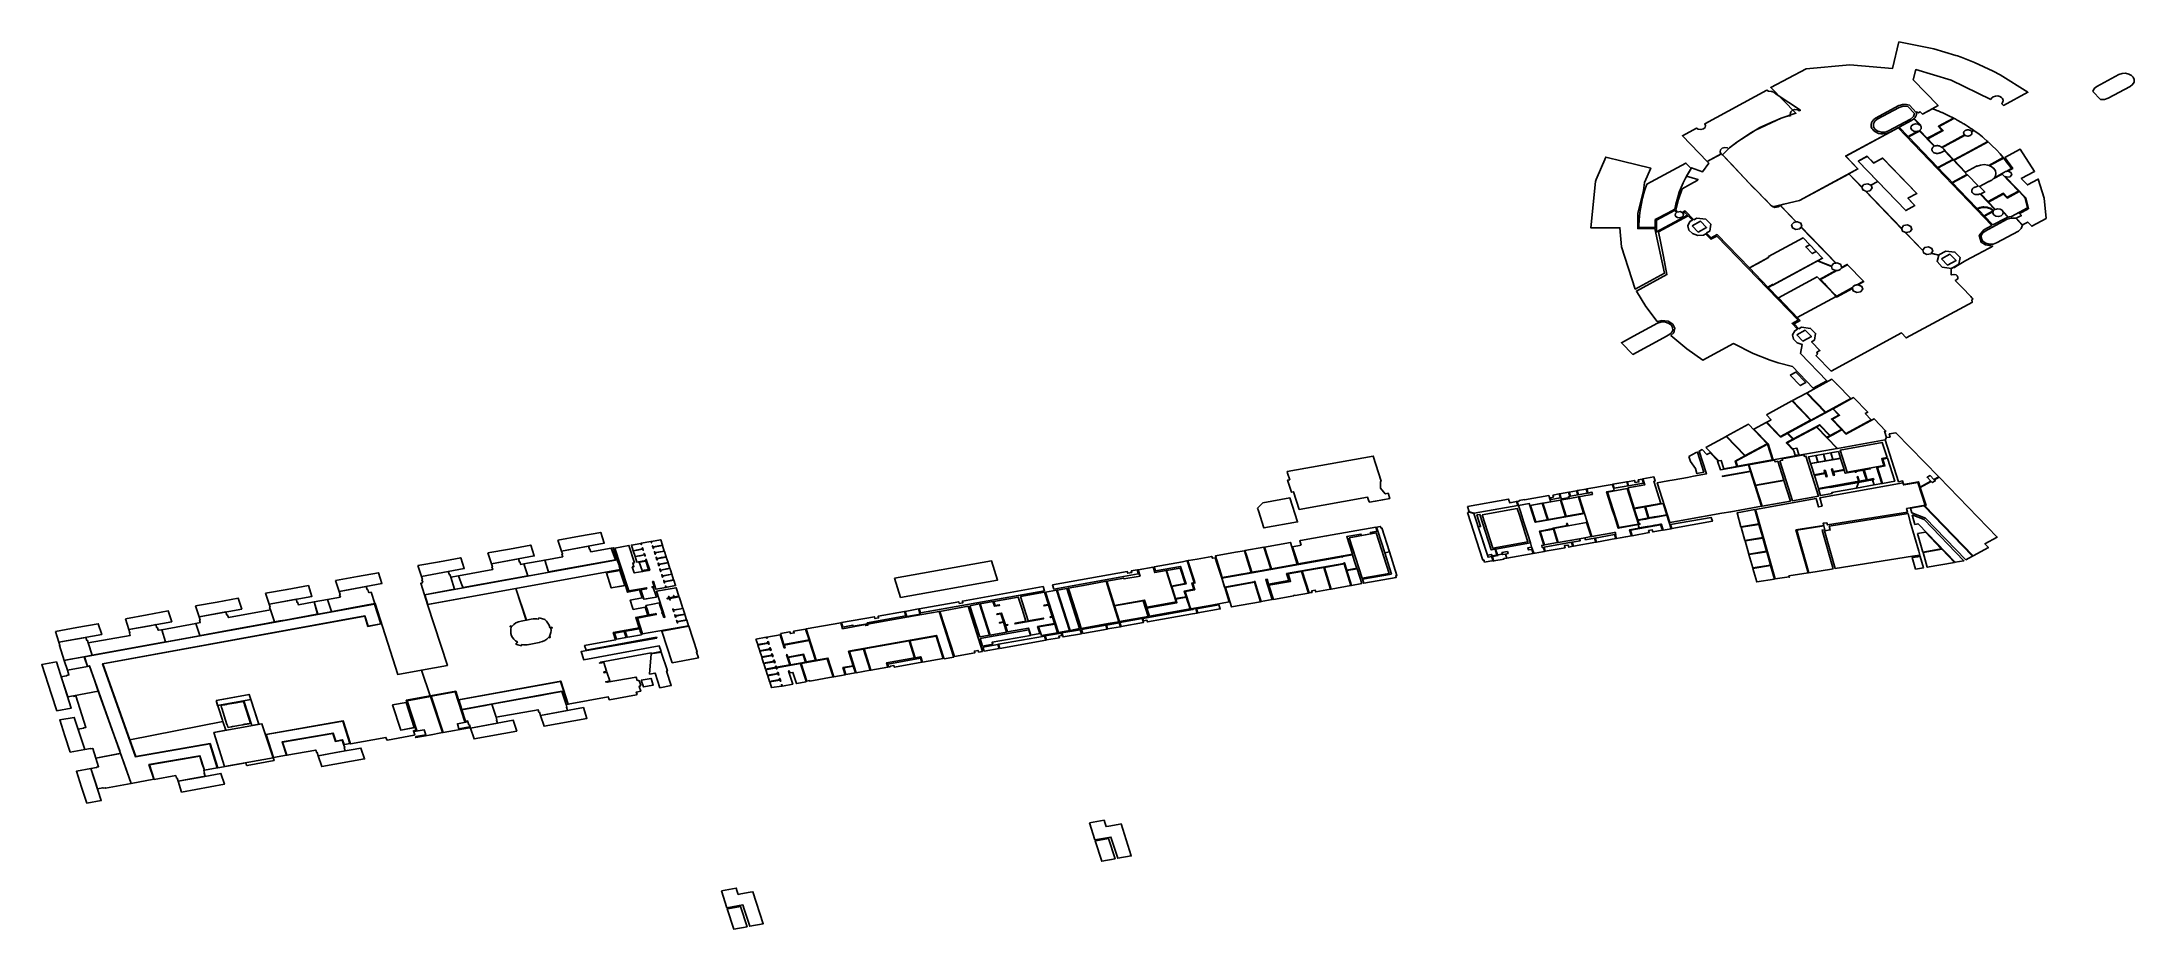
# Model space of a CAD drawing. Extents: x 12.24534 to 12.24897, y 41.79387 to 41.79541.
import ezdxf

# ---------------------------------------------------------------- set-up
doc = ezdxf.new("R2010")
doc.units = 0
doc.layers.add('RM$', color=3, linetype='CONTINUOUS')

msp = doc.modelspace()

# ---------------------------------------------------------------- linework, layer by layer
at = {"layer": 'RM$'}
for points in [[(12.2487234, 41.7953055), (12.2486546, 41.795339), (12.2485933, 41.7953575), (12.2485887, 41.79534), (12.248632, 41.7952951), (12.2486048, 41.7952804), (12.2486008, 41.7952846), (12.2485974, 41.7952827), (12.2485942, 41.7952834), (12.2485826, 41.7952956), (12.2485772, 41.795297), (12.2485747, 41.7952971), (12.2485725, 41.7952971), (12.24857, 41.7952968), (12.2485669, 41.7952961), (12.248564, 41.7952951), (12.2485236, 41.7952733), (12.2485207, 41.7952713), (12.2485176, 41.7952678), (12.2485164, 41.7952653), (12.2485157, 41.7952624), (12.2485157, 41.7952605), (12.2485161, 41.7952581), (12.2485173, 41.7952553), (12.2485185, 41.7952534), (12.2485204, 41.7952515), (12.2485232, 41.7952494), (12.2485287, 41.795247), (12.2485332, 41.7952461), (12.248536, 41.795246), (12.2485427, 41.7952468), (12.2485472, 41.7952484), (12.248551, 41.7952504), (12.2485553, 41.7952527), (12.2484719, 41.7952076), (12.248493, 41.7951854), (12.2483913, 41.7951303), (12.2483446, 41.7951197), (12.2483054, 41.7951593), (12.2482577, 41.7952099), (12.2482699, 41.7952217), (12.2482829, 41.7952318), (12.248315, 41.7952524), (12.2483599, 41.7952732), (12.2483852, 41.7952819), (12.2483416, 41.7953267), (12.2484033, 41.795359), (12.2484787, 41.7953656), (12.2485529, 41.7953596), (12.2485641, 41.7954056), (12.2486246, 41.7953936), (12.2486629, 41.7953821), (12.2486656, 41.7953812), (12.248672, 41.7953789), (12.2486952, 41.7953699), (12.2487274, 41.7953551), (12.2487399, 41.7953485), (12.2487877, 41.7953182), (12.2487453, 41.7952954), (12.2487421, 41.7952985), (12.2487424, 41.7952988), (12.248743, 41.7952994), (12.2487438, 41.7953005), (12.2487445, 41.7953021), (12.2487447, 41.7953032), (12.2487447, 41.7953044), (12.2487444, 41.7953057), (12.2487437, 41.7953073), (12.2487427, 41.7953086), (12.248742, 41.7953092), (12.2487392, 41.7953109), (12.2487355, 41.7953118), (12.2487317, 41.7953117), (12.2487277, 41.7953105), (12.248727, 41.79531), (12.2487242, 41.7953074), (12.2487234, 41.7953055)], [(12.2484769, 41.7951766), (12.2484766, 41.7951765), (12.2483913, 41.7951303), (12.2483644, 41.7951242), (12.2483579, 41.7951225), (12.248386, 41.7950934), (12.2483881, 41.7950938), (12.248394, 41.7950911), (12.2483956, 41.7950861), (12.2483944, 41.7950847), (12.248455, 41.7950219), (12.2484571, 41.7950223), (12.248463, 41.7950196), (12.2484645, 41.7950144), (12.2484743, 41.7950196), (12.2485031, 41.7949898), (12.2484932, 41.7949844), (12.2484995, 41.7949817), (12.2485012, 41.7949767), (12.2484975, 41.7949722), (12.2484909, 41.7949711), (12.2484849, 41.7949738), (12.2484832, 41.7949781), (12.2484557, 41.7949632), (12.2484445, 41.7949748), (12.2484303, 41.7949896), (12.2484262, 41.7949938), (12.2484543, 41.795009), (12.2484483, 41.7950117), (12.248447, 41.7950163), (12.248423, 41.7950258), (12.2483374, 41.7949797), (12.2483924, 41.7949225), (12.248382, 41.7949169), (12.2483905, 41.7949082), (12.2483952, 41.7949108), (12.2484108, 41.7949088), (12.2484195, 41.7949001), (12.2484178, 41.7948885), (12.2484125, 41.7948854), (12.2484131, 41.7948847), (12.248427, 41.7948703), (12.2484217, 41.7948674), (12.2484226, 41.7948643), (12.2484204, 41.7948616), (12.2484206, 41.7948614), (12.2484462, 41.7948348), (12.2485683, 41.7949008), (12.2485765, 41.7948923), (12.2486916, 41.7949545), (12.2486913, 41.7949548), (12.2486904, 41.7949577), (12.2486925, 41.7949602), (12.2486908, 41.7949619), (12.2486885, 41.7949643), (12.2486852, 41.7949677), (12.2486772, 41.794976), (12.2486618, 41.7949917), (12.248663, 41.7949923), (12.2486646, 41.7949933), (12.2486656, 41.7949944), (12.2486662, 41.7949957), (12.2486663, 41.7949977), (12.248665, 41.7950001), (12.2486646, 41.7950005), (12.2486632, 41.7950014), (12.2486598, 41.7950023), (12.2486549, 41.7950014), (12.2486549, 41.795013), (12.2486603, 41.7950145), (12.2486656, 41.7950177), (12.2486802, 41.7950263), (12.2486998, 41.7950369), (12.248711, 41.7950429), (12.2487193, 41.7950474), (12.2487229, 41.7950493), (12.2487268, 41.7950514), (12.248714, 41.7950539), (12.2487069, 41.7950582), (12.2487033, 41.7950697), (12.2487114, 41.7950795), (12.2487252, 41.795087), (12.2485892, 41.7952288), (12.2485625, 41.7952567), (12.2484716, 41.7952075), (12.248493, 41.7951854), (12.2484773, 41.7951769), (12.2485, 41.7951534), (12.2484998, 41.7951542), (12.2485033, 41.7951585), (12.24851, 41.7951596), (12.2485152, 41.7951572), (12.2485272, 41.7951637), (12.2484934, 41.7951987), (12.2485088, 41.7952073), (12.2485201, 41.7951955), (12.2485355, 41.7952038), (12.2485951, 41.7951428), (12.2485796, 41.7951344), (12.2485915, 41.7951217), (12.2485759, 41.7951132), (12.2485273, 41.7951635), (12.2485155, 41.7951571), (12.2485158, 41.795157), (12.2485175, 41.795152), (12.2485138, 41.7951475), (12.2485072, 41.7951464), (12.2485065, 41.7951467), (12.248569, 41.7950819), (12.2485688, 41.7950827), (12.2485722, 41.795087), (12.248579, 41.7950882), (12.2485848, 41.7950855), (12.2485865, 41.7950805), (12.2485828, 41.7950761), (12.2485762, 41.7950749), (12.2485754, 41.7950753), (12.2486056, 41.795044), (12.2486053, 41.7950448), (12.2486088, 41.7950491), (12.2486156, 41.7950502), (12.2486214, 41.7950475), (12.2486231, 41.7950426), (12.2486201, 41.795039), (12.2486333, 41.795036), (12.2486335, 41.7950364), (12.2486452, 41.7950427), (12.2486611, 41.795041), (12.2486704, 41.7950316), (12.2486682, 41.7950201), (12.2486552, 41.7950129), (12.2486392, 41.7950151), (12.2486303, 41.795025), (12.2486332, 41.7950356), (12.2486198, 41.7950386), (12.2486194, 41.7950381), (12.2486127, 41.795037), (12.2486068, 41.7950396), (12.2486058, 41.7950431), (12.2485743, 41.7950758), (12.2485702, 41.7950776), (12.2485692, 41.795081), (12.2485054, 41.7951472), (12.2485012, 41.7951491), (12.2485002, 41.7951525), (12.2484769, 41.7951766)], [(12.2481877, 41.7951509), (12.2482025, 41.7951588), (12.2482025, 41.7951588), (12.2482025, 41.7951588), (12.2482025, 41.7951588), (12.2482025, 41.7951588), (12.2482025, 41.7951588), (12.2482142, 41.7951651), (12.2482142, 41.7951651), (12.2482152, 41.795167), (12.2481957, 41.7951729), (12.2482043, 41.7951872), (12.2482231, 41.7951801), (12.248234, 41.7951951), (12.2482313, 41.7951982), (12.248256, 41.7952114), (12.2482564, 41.7952112), (12.2482565, 41.7952107), (12.2482569, 41.7952104), (12.2482577, 41.7952099), (12.2482594, 41.7952081), (12.2482739, 41.7951927), (12.2482878, 41.795178), (12.2483112, 41.7951533), (12.248318, 41.7951466), (12.2483279, 41.7951366), (12.2483335, 41.7951309), (12.2483426, 41.7951214), (12.2483427, 41.7951212), (12.2483486, 41.7951185), (12.2483552, 41.7951197), (12.2483575, 41.7951223), (12.2483855, 41.7950933), (12.2483814, 41.7950926), (12.2483779, 41.7950883), (12.2483793, 41.7950832), (12.2483853, 41.7950805), (12.2483919, 41.7950817), (12.2483941, 41.7950843), (12.2484544, 41.7950218), (12.2484504, 41.7950211), (12.2484469, 41.7950168), (12.2484469, 41.7950167), (12.2484469, 41.7950167), (12.2484233, 41.795026), (12.2484317, 41.7950305), (12.248398, 41.7950656), (12.2483376, 41.7950332), (12.2483379, 41.7950315), (12.2483046, 41.7950135), (12.2482486, 41.7950715), (12.2482383, 41.7950659), (12.2482309, 41.7950736), (12.2482302, 41.7950742), (12.2482362, 41.7950776), (12.2482378, 41.7950894), (12.2482291, 41.7950981), (12.2482136, 41.7951), (12.2482083, 41.7950971), (12.2481932, 41.7951125), (12.2481878, 41.7951096), (12.2481842, 41.7951113), (12.24818, 41.7951105), (12.2481771, 41.7951135), (12.2481814, 41.7951323), (12.2481877, 41.7951509), (12.2481877, 41.7951509)], [(12.2483587, 41.7947202), (12.2483702, 41.7947264), (12.2483799, 41.7947164), (12.2483684, 41.7947101), (12.2483817, 41.7946964), (12.2483841, 41.7946887), (12.2483873, 41.7946893), (12.2483877, 41.7946882), (12.248346, 41.7946808), (12.2483371, 41.7947088), (12.2483125, 41.7947342), (12.2483339, 41.7947458), (12.2483587, 41.7947202)], [(12.2479898, 41.7946158), (12.2479923, 41.7946162), (12.2479918, 41.7946175), (12.247993, 41.7946177), (12.2479908, 41.7946247), (12.2479756, 41.794622), (12.2479776, 41.7946157), (12.2479776, 41.7946157), (12.2479776, 41.7946157), (12.2479785, 41.794613), (12.2479901, 41.7946149), (12.2479898, 41.7946158), (12.2479898, 41.7946158)], [(12.2479418, 41.7945566), (12.2479493, 41.7945332), (12.2479719, 41.7945373), (12.2479644, 41.7945607), (12.2479418, 41.7945566)], [(12.2456441, 41.7942635), (12.2456578, 41.794266), (12.2457014, 41.7942739), (12.2457014, 41.7942739), (12.2457042, 41.7942652), (12.2457042, 41.7942652), (12.2457042, 41.7942652), (12.2457042, 41.7942652), (12.2457042, 41.7942652), (12.2457042, 41.7942652), (12.2457148, 41.7942326), (12.2457148, 41.7942326), (12.2457148, 41.7942326), (12.2457182, 41.7942223), (12.2457238, 41.7942233), (12.2457238, 41.7942233), (12.2457238, 41.7942233), (12.2457238, 41.7942233), (12.2457238, 41.7942233), (12.2457238, 41.7942233), (12.2457238, 41.7942233), (12.2457238, 41.7942233), (12.2457238, 41.7942233), (12.2457238, 41.7942233), (12.2457238, 41.7942233), (12.2457238, 41.7942233), (12.2457238, 41.7942233), (12.2457238, 41.7942233), (12.2457238, 41.7942233), (12.2457238, 41.7942233), (12.245743, 41.7941641), (12.2456588, 41.7941488), (12.2456403, 41.7942081), (12.2456608, 41.7942119), (12.2456559, 41.794227), (12.2454945, 41.7941952), (12.2455047, 41.7941664), (12.2456338, 41.7941887), (12.245647, 41.7941466), (12.2456955, 41.7941554), (12.2456957, 41.7941554), (12.2456971, 41.7941509), (12.245698, 41.7941511), (12.2456982, 41.7941507), (12.2457449, 41.7941592), (12.2457306, 41.7942048), (12.2458647, 41.7942281), (12.2458771, 41.7941883), (12.2459388, 41.7941995), (12.2459402, 41.7941951), (12.2459412, 41.7941953), (12.2459413, 41.7941949), (12.245988, 41.7942034), (12.2459879, 41.7942037), (12.2459889, 41.7942039), (12.2459865, 41.7942111), (12.2459908, 41.7942119), (12.2459893, 41.7942166), (12.2459647, 41.7942121), (12.2459505, 41.7942559), (12.2459739, 41.7942601), (12.245988, 41.7942166), (12.2459892, 41.7942168), (12.245974, 41.7942638), (12.2460154, 41.7942713), (12.2460008, 41.7943162), (12.2459594, 41.7943087), (12.24592, 41.7944316), (12.2458794, 41.7944239), (12.2458492, 41.7944184), (12.2458447, 41.7944177), (12.2458434, 41.7944211), (12.2458377, 41.7944386), (12.2458144, 41.7944344), (12.2458205, 41.7944134), (12.2457642, 41.794403), (12.2457455, 41.7943999), (12.2457309, 41.7943971), (12.2456793, 41.7943876), (12.2456205, 41.7943769), (12.2456158, 41.7943761), (12.245609, 41.7943971), (12.2455498, 41.7943863), (12.2455566, 41.7943653), (12.2454937, 41.7943539), (12.2454017, 41.7943369), (12.2453951, 41.7943357), (12.2453852, 41.7943339), (12.2453806, 41.7943331), (12.2453862, 41.7943159), (12.2454208, 41.7943224), (12.2454208, 41.7943224), (12.2454208, 41.7943224), (12.2454154, 41.7943394), (12.2459198, 41.794431), (12.2459306, 41.7943962), (12.2459077, 41.794392), (12.245902, 41.7944095), (12.2454479, 41.7943269), (12.2454945, 41.7941952), (12.2456559, 41.7942271), (12.2456551, 41.7942294), (12.2456551, 41.7942294), (12.2456551, 41.7942294), (12.2456551, 41.7942294), (12.2456551, 41.7942294), (12.2456482, 41.7942508), (12.2456441, 41.7942635)]]:
    msp.add_lwpolyline(points, dxfattribs=at)
at = {"layer": 'RM$', "linetype": 'CONTINUOUS'}
for points in [[(12.2489007, 41.7953196), (12.248903, 41.7953245), (12.2489076, 41.7953283), (12.2489457, 41.7953488), (12.2489511, 41.7953507), (12.2489572, 41.7953511), (12.2489628, 41.7953499), (12.2489677, 41.7953473), (12.2489705, 41.7953444), (12.2489722, 41.7953402), (12.2489719, 41.7953356), (12.2489695, 41.7953315), (12.2489654, 41.7953284), (12.2489272, 41.7953078), (12.2489209, 41.7953057), (12.248914, 41.7953057)], [(12.2485792, 41.7952938), (12.2485715, 41.7952943), (12.2485644, 41.7952921), (12.2485263, 41.7952714), (12.248522, 41.7952679), (12.2485198, 41.7952633), (12.2485199, 41.7952583), (12.2485226, 41.7952538), (12.2485274, 41.7952505), (12.2485335, 41.7952488), (12.24854, 41.795249), (12.248546, 41.7952511), (12.2485841, 41.7952717), (12.2485891, 41.795276), (12.248591, 41.7952817)], [(12.24858, 41.7952415), (12.2485644, 41.7952577), (12.2485861, 41.7952694), (12.2485897, 41.7952722), (12.2485994, 41.7952621), (12.2486001, 41.7952614), (12.2485975, 41.795263), (12.2485928, 41.7952636), (12.2485885, 41.7952624), (12.2485855, 41.7952597), (12.2485848, 41.7952562), (12.2485864, 41.7952529), (12.24859, 41.7952507), (12.2485947, 41.7952502), (12.2485976, 41.795251), (12.2485978, 41.7952511)], [(12.2484934, 41.7951987), (12.248509, 41.7952071), (12.2485204, 41.7951957), (12.248536, 41.7952041), (12.2485951, 41.7951428), (12.2485796, 41.7951344), (12.248584, 41.7951298), (12.2485837, 41.7951297), (12.2485915, 41.7951217), (12.2485759, 41.7951132)], [(12.24866, 41.7952004), (12.2486798, 41.7951799), (12.2486989, 41.7951901), (12.2486996, 41.7951905), (12.2487, 41.79519), (12.2487058, 41.7951921), (12.2487121, 41.7951928), (12.2487185, 41.795192), (12.2487201, 41.7951914), (12.2487451, 41.7952049), (12.2487394, 41.7952113), (12.2487331, 41.7952185), (12.2487254, 41.7952262), (12.2487189, 41.7952322)], [(12.2487458, 41.7952041), (12.2487214, 41.795191), (12.2487213, 41.7951909), (12.2487213, 41.7951909), (12.2487213, 41.7951909), (12.2487242, 41.7951898), (12.2487287, 41.7951863), (12.2487314, 41.795182), (12.2487324, 41.7951776), (12.2487316, 41.7951733), (12.2487296, 41.7951701), (12.2487472, 41.7951795), (12.2487483, 41.7951806), (12.24875, 41.795181), (12.2487591, 41.7951859), (12.2487564, 41.7951899), (12.2487515, 41.7951967)], [(12.2488196, 41.7950995), (12.2487945, 41.7950858), (12.2487875, 41.7950931), (12.2487785, 41.7950883), (12.2487675, 41.7950997), (12.2487765, 41.7951045), (12.2487732, 41.795108), (12.2487877, 41.7951158), (12.2487889, 41.7951164), (12.2487843, 41.795135), (12.2487497, 41.7951711), (12.2487488, 41.795172), (12.2487513, 41.7951709), (12.2487568, 41.7951718), (12.2487597, 41.7951754), (12.2487584, 41.7951793), (12.2487537, 41.7951815), (12.2487524, 41.7951812), (12.2487616, 41.7951862), (12.2487479, 41.795205), (12.2487745, 41.7952195), (12.2487995, 41.795181), (12.2487764, 41.7951685), (12.248787, 41.7951576), (12.2488057, 41.7951677), (12.2488159, 41.7951346)], [(12.2487717, 41.7951466), (12.248752, 41.7951361), (12.2487453, 41.7951431), (12.2487186, 41.7951287), (12.2487059, 41.7951419), (12.2487128, 41.7951456), (12.2487128, 41.7951455), (12.2487128, 41.7951455), (12.2487036, 41.795155), (12.2487186, 41.7951631), (12.2487191, 41.7951633), (12.2487204, 41.7951636), (12.2487233, 41.795165), (12.2487243, 41.7951655), (12.2487253, 41.795166), (12.2487276, 41.7951679), (12.2487432, 41.7951763)], [(12.2487831, 41.7951347), (12.2487724, 41.7951459), (12.2487518, 41.7951348), (12.2487451, 41.7951418), (12.2487193, 41.7951279), (12.2487315, 41.7951152), (12.2487351, 41.7951162), (12.2487398, 41.7951157), (12.2487433, 41.7951135), (12.2487445, 41.7951112), (12.2487451, 41.7951115), (12.2487543, 41.7951019), (12.2487559, 41.7951025), (12.2487592, 41.7951027), (12.2487872, 41.7951178), (12.2487872, 41.7951178)], [(12.2482481, 41.7950689), (12.2482377, 41.7950633), (12.2482292, 41.7950722), (12.2482288, 41.7950726), (12.248225, 41.7950707), (12.2482149, 41.79507), (12.2482056, 41.7950731), (12.2481994, 41.7950792), (12.2481979, 41.7950868), (12.2482015, 41.7950939), (12.2482057, 41.7950966), (12.2481986, 41.7951039), (12.2481469, 41.7950761), (12.2481502, 41.7950593), (12.2481553, 41.7950336), (12.2481615, 41.7950021), (12.2481086, 41.7949735), (12.2481251, 41.7949465), (12.2481448, 41.7949208), (12.2481451, 41.7949205), (12.2481529, 41.7949227), (12.2481635, 41.7949213), (12.2481716, 41.7949163), (12.2481753, 41.7949091), (12.2481737, 41.7949012), (12.2481683, 41.7948965), (12.2481718, 41.7948933), (12.2481961, 41.7948731), (12.248224, 41.7948538), (12.2482769, 41.7948824), (12.2483112, 41.7948652), (12.2483406, 41.7948537), (12.2483544, 41.7948492), (12.2483791, 41.7948424), (12.248415, 41.794805), (12.2484389, 41.7948179), (12.248393, 41.7948654), (12.2483963, 41.7948808), (12.2483873, 41.7948839), (12.2483812, 41.7948899), (12.2483796, 41.7948978), (12.2483832, 41.7949047), (12.248388, 41.7949076), (12.2483787, 41.7949173), (12.2483891, 41.7949229)], [(12.2481745, 41.7951131), (12.2481434, 41.7950964), (12.2481433, 41.7950764), (12.2481972, 41.7951053), (12.2481927, 41.79511), (12.2481893, 41.7951082), (12.2481893, 41.7951082), (12.2481902, 41.7951065), (12.2481896, 41.7951037), (12.2481872, 41.7951015), (12.2481838, 41.7951005), (12.2481801, 41.795101), (12.2481772, 41.7951028), (12.2481758, 41.7951054), (12.2481765, 41.7951082), (12.248178, 41.7951095)], [(12.2482052, 41.7950869), (12.2482199, 41.7950947), (12.2482304, 41.7950838), (12.2482157, 41.7950759)], [(12.2487714, 41.7950775), (12.2487333, 41.7950569), (12.2487273, 41.7950549), (12.2487208, 41.7950547), (12.2487147, 41.7950564), (12.2487098, 41.7950598), (12.2487071, 41.7950642), (12.2487068, 41.7950692), (12.2487092, 41.7950738), (12.2487136, 41.7950774), (12.2487516, 41.795098), (12.2487588, 41.7951002), (12.2487666, 41.7950998), (12.2487666, 41.7950998), (12.2487779, 41.795088), (12.2487783, 41.7950876), (12.2487783, 41.7950876), (12.2487783, 41.7950876), (12.2487764, 41.795082)], [(12.2487272, 41.7950881), (12.2487126, 41.7951033), (12.2487276, 41.7951114), (12.248727, 41.7951088), (12.2487287, 41.7951056), (12.2487323, 41.7951033), (12.248737, 41.7951028), (12.2487413, 41.795104), (12.2487442, 41.7951068), (12.248745, 41.7951101), (12.2487532, 41.7951015), (12.2487496, 41.7951002)], [(12.2483046, 41.7950135), (12.2483193, 41.7950215), (12.2483379, 41.7950315), (12.2483376, 41.7950332), (12.248398, 41.7950656), (12.2484093, 41.7950539), (12.2484023, 41.7950502), (12.2484136, 41.7950385), (12.2484205, 41.7950422), (12.2484317, 41.7950305), (12.248345, 41.7949839), (12.2483448, 41.7949851), (12.2483364, 41.7949805)], [(12.2486379, 41.7950295), (12.2486525, 41.7950374), (12.2486631, 41.7950264), (12.2486484, 41.7950185)], [(12.2481036, 41.7948953), (12.2480826, 41.7948839), (12.2481023, 41.7948635), (12.2481555, 41.7948922), (12.2481649, 41.7948974), (12.2481693, 41.7949009), (12.2481716, 41.7949055), (12.2481713, 41.7949104), (12.2481687, 41.7949149), (12.2481638, 41.7949181), (12.2481575, 41.7949201), (12.248151, 41.7949198), (12.248145, 41.7949177)], [(12.2483869, 41.7948976), (12.2484016, 41.7949055), (12.2484121, 41.7948945), (12.2483974, 41.7948867)], [(12.2483755, 41.7948276), (12.2483854, 41.7948329), (12.2484025, 41.7948149), (12.2483928, 41.7948097)], [(12.248437, 41.7947636), (12.2484046, 41.7947972), (12.2484478, 41.7948206), (12.2484562, 41.794812), (12.2484562, 41.794812), (12.2484803, 41.794787)], [(12.248334, 41.794759), (12.2483782, 41.794783), (12.2484106, 41.7947494), (12.2483587, 41.7947214), (12.2483347, 41.7947463), (12.2483423, 41.7947504)], [(12.2483714, 41.7947271), (12.2483811, 41.794717), (12.2484269, 41.7947418), (12.2484449, 41.7947231), (12.2484643, 41.7947337), (12.248447, 41.7947516), (12.2484595, 41.7947584), (12.2484491, 41.7947691)], [(12.2483792, 41.7947835), (12.2484036, 41.7947967), (12.248436, 41.7947631), (12.2484116, 41.7947499)], [(12.2484723, 41.7947266), (12.2485159, 41.7947502), (12.2485056, 41.7947609), (12.24851, 41.7947633), (12.2484854, 41.7947887), (12.2484499, 41.7947695), (12.248461, 41.7947581), (12.2484485, 41.7947513)], [(12.2482648, 41.7947217), (12.2483031, 41.7947424), (12.2483355, 41.7947088), (12.2482972, 41.7946881)], [(12.2483699, 41.7947101), (12.2483809, 41.7946987), (12.2483806, 41.7946997), (12.248387, 41.7947008), (12.2483905, 41.7946899), (12.248391, 41.7946888), (12.2484566, 41.7947005), (12.2484208, 41.7947376)], [(12.2484576, 41.7947007), (12.2484397, 41.7947192), (12.2484558, 41.7947279), (12.2484563, 41.7947282), (12.248465, 41.7947329), (12.2484721, 41.7947256), (12.2485209, 41.794752), (12.2485414, 41.7947307), (12.2485392, 41.7947303), (12.2485423, 41.7947193), (12.24854, 41.7947155)], [(12.2482289, 41.7947023), (12.248264, 41.7947213), (12.2482964, 41.7946877), (12.24828, 41.7946788), (12.2482829, 41.7946695), (12.2482603, 41.7946655), (12.2482558, 41.7946796), (12.2482515, 41.7946789)], [(12.2482813, 41.7946786), (12.248336, 41.7947082), (12.2483448, 41.7946806), (12.2482841, 41.7946697)], [(12.2484745, 41.7946594), (12.2484623, 41.7946977), (12.2485351, 41.7947107), (12.2485435, 41.7946846), (12.2485341, 41.7946829), (12.2485379, 41.7946709)], [(12.2486331, 41.7946512), (12.2486248, 41.7946467), (12.2486182, 41.7946535), (12.2486129, 41.7946506), (12.2486194, 41.7946438), (12.2486007, 41.7946337), (12.2485978, 41.7946428), (12.2485722, 41.7946382), (12.2485705, 41.7946442), (12.2485632, 41.7946429), (12.24854, 41.7947155), (12.2485423, 41.7947193), (12.2485488, 41.7947203), (12.2485473, 41.7947258), (12.2485587, 41.7947277)], [(12.2481997, 41.7946865), (12.2482123, 41.7946933), (12.2482143, 41.7946944), (12.2482255, 41.7946593), (12.2482136, 41.7946571), (12.2482108, 41.7946659), (12.2482025, 41.7946779)], [(12.2483038, 41.7946724), (12.2483482, 41.7946804), (12.2483491, 41.7946776), (12.2483538, 41.7946785), (12.2483642, 41.7946458), (12.2483151, 41.794637)], [(12.2483573, 41.7946791), (12.2483623, 41.79468), (12.2483615, 41.7946826), (12.248399, 41.7946895), (12.2483999, 41.7946867), (12.2484027, 41.7946872), (12.2484247, 41.7946181), (12.2483793, 41.79461)], [(12.2485251, 41.7946686), (12.2485138, 41.7946666), (12.2485143, 41.7946652), (12.2485037, 41.7946633), (12.2485092, 41.7946464), (12.2485197, 41.7946483), (12.2485204, 41.7946462), (12.248518, 41.7946457), (12.248521, 41.7946372), (12.2485346, 41.7946396)], [(12.2485268, 41.7946678), (12.2485397, 41.7946702), (12.2485361, 41.7946821), (12.248544, 41.7946836), (12.2485568, 41.7946436), (12.2485357, 41.7946398)], [(12.247992, 41.7946249), (12.2480046, 41.7946272), (12.2480068, 41.7946202), (12.2479942, 41.7946179)], [(12.24807, 41.7946315), (12.2480678, 41.7946385), (12.2480917, 41.7946427), (12.248094, 41.7946358)], [(12.2480951, 41.794636), (12.2481208, 41.7946405), (12.2481186, 41.7946475), (12.2481118, 41.7946463), (12.248113, 41.7946426), (12.2481066, 41.7946414), (12.2481054, 41.7946452), (12.2480929, 41.7946429)], [(12.248315, 41.7945948), (12.2484202, 41.7946136), (12.2484243, 41.7945992), (12.2484308, 41.7946003), (12.2484267, 41.7946148), (12.2485715, 41.7946407), (12.2485725, 41.7946371), (12.2485724, 41.7946374), (12.2485969, 41.7946417), (12.2486095, 41.7946024), (12.2485838, 41.7945978), (12.2485837, 41.7945975), (12.2485773, 41.7945965), (12.2485791, 41.7945902), (12.24844, 41.794568), (12.2484389, 41.7945718), (12.2484324, 41.7945708), (12.2484335, 41.794567), (12.2483852, 41.7945593), (12.2484063, 41.7944848), (12.2483731, 41.7944795), (12.2483737, 41.7944773), (12.2483735, 41.7944782), (12.2483493, 41.7944743)], [(12.2483153, 41.7946363), (12.2483644, 41.7946451), (12.2483758, 41.7946094), (12.2483267, 41.7946006)], [(12.2484907, 41.7946318), (12.2484939, 41.7946416), (12.2484447, 41.7946328), (12.2484445, 41.7946337), (12.2484246, 41.7946302), (12.2484282, 41.7946188), (12.2484481, 41.7946223), (12.2484475, 41.7946241)], [(12.2484907, 41.7946318), (12.2484939, 41.7946416), (12.248518, 41.7946459), (12.248521, 41.7946372)], [(12.248601, 41.7946328), (12.2486201, 41.7946431), (12.2486217, 41.7946415), (12.248627, 41.7946444), (12.2486255, 41.794646), (12.2486338, 41.7946505), (12.2487346, 41.7945469), (12.2487131, 41.7945353), (12.2487194, 41.7945287), (12.2486926, 41.7945142), (12.2486087, 41.7946013), (12.248611, 41.7946017)], [(12.2478154, 41.7946001), (12.2478867, 41.7946128), (12.2478888, 41.7946065), (12.2479004, 41.7946086), (12.2479027, 41.7946016), (12.2478271, 41.7945881), (12.2478184, 41.7945905)], [(12.2478156, 41.7945895), (12.2478189, 41.7945901), (12.2478267, 41.7945879), (12.2478512, 41.794512), (12.2478574, 41.7945132), (12.2478574, 41.7945132), (12.2478577, 41.7945123), (12.2478588, 41.7945125), (12.2478608, 41.7945063), (12.247845, 41.7945035), (12.2478438, 41.7945073), (12.247842, 41.7945069)], [(12.247858, 41.7945142), (12.2478664, 41.7945157), (12.2478632, 41.7945257), (12.2478567, 41.7945246), (12.2478371, 41.7945861), (12.2478319, 41.7945852), (12.2478383, 41.7945651), (12.2478342, 41.7945645), (12.2478501, 41.7945155), (12.2478571, 41.7945168)], [(12.2479568, 41.794619), (12.2479591, 41.7946117), (12.2479601, 41.7946081), (12.2479238, 41.7946016), (12.2479227, 41.7946051), (12.2479039, 41.7946018), (12.2479016, 41.7946088), (12.2479054, 41.7946094), (12.2479051, 41.7946103), (12.2479144, 41.794612), (12.2479146, 41.7946114)], [(12.2479633, 41.7946198), (12.2479645, 41.7946161), (12.2479593, 41.7946151), (12.2479603, 41.7946118), (12.2479766, 41.7946148), (12.2479744, 41.7946218)], [(12.24829, 41.7945649), (12.2483209, 41.7945698), (12.2483139, 41.7945946), (12.2482831, 41.7945891)], [(12.2484431, 41.7945658), (12.2484449, 41.7945594), (12.2484348, 41.7945578), (12.2484534, 41.7944923), (12.2485874, 41.7945136), (12.2486003, 41.7945155), (12.2485984, 41.7945223), (12.2485838, 41.7945735), (12.2485798, 41.7945876)], [(12.2486799, 41.7945074), (12.2486916, 41.7945137), (12.2486074, 41.7946011), (12.2485839, 41.7945969), (12.2485862, 41.7945891), (12.2486102, 41.7945797)], [(12.2462374, 41.7945415), (12.2462747, 41.7945483), (12.2463116, 41.794555), (12.2463177, 41.7945362), (12.2462435, 41.7945227)], [(12.2476103, 41.7945456), (12.2476571, 41.794554), (12.2476794, 41.7944839), (12.2476327, 41.7944755)], [(12.2476575, 41.7945642), (12.2476644, 41.7945655), (12.2476653, 41.7945626), (12.2476667, 41.7945628), (12.24768, 41.794521), (12.2476718, 41.7945196), (12.2476598, 41.7945573)], [(12.2480369, 41.7945452), (12.2480708, 41.7945512), (12.2480731, 41.7945442), (12.2480391, 41.7945382)], [(12.2481678, 41.7945685), (12.2482382, 41.7945811), (12.2482405, 41.7945742), (12.2481701, 41.7945616)], [(12.2482903, 41.794564), (12.2483212, 41.7945689), (12.2483277, 41.794546), (12.2482968, 41.7945411)], [(12.2483866, 41.7945586), (12.2484337, 41.7945661), (12.2484355, 41.7945597), (12.2484307, 41.794559), (12.2484498, 41.7944917), (12.2484469, 41.7944912), (12.2484075, 41.794485)], [(12.2485871, 41.7945856), (12.2486077, 41.7945776), (12.2486769, 41.7945059), (12.2486617, 41.7945032), (12.2485974, 41.7945699), (12.2485919, 41.7945689)], [(12.2485965, 41.7945528), (12.24861, 41.7945552), (12.2486376, 41.7945266), (12.2486056, 41.7945209)], [(12.2461158, 41.7945195), (12.2461532, 41.7945262), (12.24619, 41.7945329), (12.2461961, 41.7945141), (12.2461219, 41.7945006)], [(12.2462211, 41.794486), (12.2462144, 41.794507), (12.2462457, 41.7945127), (12.2462443, 41.794517), (12.2462452, 41.7945172), (12.2462451, 41.7945176), (12.2462435, 41.7945227), (12.2462902, 41.7945312), (12.246292, 41.7945257), (12.2462929, 41.7945259), (12.2462944, 41.7945215), (12.2463299, 41.7945279), (12.2463359, 41.7945106), (12.2463372, 41.7945072), (12.2462691, 41.7944947)], [(12.2474754, 41.7944919), (12.2475202, 41.7944999), (12.2475082, 41.7945376), (12.2474634, 41.7945296)], [(12.2476835, 41.7944828), (12.2476332, 41.7944738), (12.2476354, 41.7944668), (12.2476919, 41.7944769), (12.247691, 41.7944796), (12.2476931, 41.79448), (12.24768, 41.794521), (12.2476718, 41.7945196)], [(12.2478589, 41.7945134), (12.2478685, 41.7945151), (12.2478682, 41.794516), (12.247876, 41.7945174), (12.2478762, 41.7945165), (12.2478815, 41.7945175), (12.2478838, 41.7945105), (12.2478785, 41.7945095), (12.2478788, 41.7945086), (12.2478611, 41.7945055), (12.2478595, 41.7945052), (12.247859, 41.794507), (12.2478593, 41.794507), (12.2478571, 41.794514), (12.2478587, 41.7945143)], [(12.2479971, 41.7945381), (12.248011, 41.7945405), (12.2480099, 41.7945439), (12.2480193, 41.7945456), (12.2480204, 41.7945422), (12.2480361, 41.794545), (12.2480361, 41.794545), (12.2480383, 41.794538), (12.2479994, 41.7945311)], [(12.248297, 41.7945402), (12.2483279, 41.7945451), (12.2483344, 41.7945222), (12.2483035, 41.7945173)], [(12.2483038, 41.7945164), (12.2483347, 41.7945213), (12.2483412, 41.7944984), (12.2483103, 41.7944935)], [(12.2485925, 41.794491), (12.2485868, 41.7945112), (12.248588, 41.7945114), (12.2486009, 41.7945134), (12.2486066, 41.7944934)], [(12.2486058, 41.79452), (12.2486384, 41.7945258), (12.2486604, 41.794503), (12.2486131, 41.7944945)], [(12.2458516, 41.7944715), (12.2458893, 41.7944783), (12.2459258, 41.794485), (12.2459319, 41.7944662), (12.2458577, 41.7944527)], [(12.2459942, 41.7944974), (12.2460316, 41.7945042), (12.2460687, 41.7945109), (12.2460748, 41.7944921), (12.2460003, 41.7944787)], [(12.2460057, 41.7944468), (12.2460466, 41.7944543), (12.2460517, 41.7944553), (12.246058, 41.7944564), (12.2460512, 41.7944774), (12.2460498, 41.7944817), (12.2460489, 41.7944816), (12.2460471, 41.7944871), (12.2460003, 41.7944787), (12.2460021, 41.7944731), (12.2460012, 41.7944729), (12.2460026, 41.7944685), (12.2460018, 41.7944684), (12.2460021, 41.7944673), (12.2459992, 41.7944668)], [(12.2460064, 41.7944465), (12.24634, 41.7945075), (12.2463413, 41.7945036), (12.2463422, 41.7945008), (12.2463427, 41.7944992), (12.2463434, 41.7944968), (12.2463455, 41.7944906), (12.2460118, 41.7944299)], [(12.2461851, 41.7944794), (12.2461783, 41.7945004), (12.2461728, 41.7944994), (12.2461714, 41.7945038), (12.2461704, 41.7945036), (12.2461686, 41.7945091), (12.2461219, 41.7945006), (12.2461237, 41.7944951), (12.2461227, 41.794495), (12.2461241, 41.7944906), (12.2460649, 41.7944798), (12.2460711, 41.7944624), (12.2460727, 41.794459), (12.246077, 41.7944598), (12.246112, 41.7944662), (12.2461424, 41.7944717)], [(12.2470977, 41.7944568), (12.2470955, 41.7944638), (12.2472252, 41.794487), (12.2472261, 41.7944841), (12.247233, 41.7944853), (12.2472321, 41.7944882), (12.2472421, 41.79449), (12.2472442, 41.794483)], [(12.2471895, 41.7944704), (12.2472189, 41.7944757), (12.2472193, 41.7944742), (12.2472474, 41.7944793), (12.247244, 41.7944903), (12.2472698, 41.7944949), (12.2472727, 41.7944853), (12.2472924, 41.7944888), (12.2473098, 41.7944343), (12.2472588, 41.7944252), (12.2472549, 41.7944377), (12.2472029, 41.7944285)], [(12.2473258, 41.7944662), (12.2473171, 41.7944932), (12.2472934, 41.794489), (12.247302, 41.7944619)], [(12.247471, 41.7944633), (12.2475084, 41.79447), (12.2475042, 41.7944831), (12.2475276, 41.7944873), (12.2475396, 41.7944497), (12.2475162, 41.7944455), (12.2475161, 41.794446), (12.2475137, 41.7944456), (12.2475139, 41.7944451), (12.2474788, 41.7944388)], [(12.2475288, 41.7944875), (12.2475408, 41.7944499), (12.2475458, 41.7944508), (12.2475449, 41.7944536), (12.2475513, 41.7944547), (12.2475522, 41.7944519), (12.247578, 41.7944565), (12.247566, 41.7944942)], [(12.2476012, 41.7945005), (12.2475672, 41.7944944), (12.2475792, 41.7944567), (12.2476132, 41.7944628)], [(12.2476062, 41.7944887), (12.2476238, 41.7944918), (12.2476319, 41.7944662), (12.2476144, 41.794463)], [(12.2483105, 41.7944926), (12.2483414, 41.7944975), (12.2483481, 41.7944741), (12.2483172, 41.7944692)], [(12.2456085, 41.7944274), (12.2456459, 41.7944341), (12.2456827, 41.7944408), (12.2456888, 41.794422), (12.2456146, 41.7944085)], [(12.24573, 41.7944494), (12.2457674, 41.7944562), (12.2458043, 41.7944629), (12.2458104, 41.7944441), (12.2457361, 41.7944306)], [(12.2458599, 41.7944426), (12.2458585, 41.794447), (12.2458595, 41.7944472), (12.2458577, 41.7944527), (12.2458676, 41.7944545), (12.2459045, 41.7944612), (12.2459063, 41.7944557), (12.2459072, 41.7944558), (12.2459086, 41.7944515), (12.2459086, 41.7944515), (12.2459098, 41.7944506), (12.2459132, 41.7944512), (12.2459196, 41.7944316), (12.2458794, 41.7944239), (12.2458492, 41.7944184), (12.2458447, 41.7944177), (12.2458434, 41.7944211), (12.2458377, 41.7944386)], [(12.2464607, 41.7944028), (12.2464607, 41.7944029), (12.2464607, 41.7944029), (12.2464607, 41.7944029), (12.2464575, 41.7944023), (12.2464444, 41.7943999), (12.2464449, 41.7943982), (12.2464449, 41.7943982), (12.246445, 41.7943979), (12.2464448, 41.7943978), (12.2464447, 41.794398), (12.2464445, 41.794398), (12.2464444, 41.7943983), (12.2464444, 41.7943983), (12.2464435, 41.7944009), (12.2464432, 41.7944018), (12.2464433, 41.7944018), (12.2464432, 41.7944021), (12.2464434, 41.7944022), (12.2464433, 41.7944023), (12.2464435, 41.7944024), (12.2464436, 41.7944021), (12.2464437, 41.7944021), (12.2464441, 41.7944007), (12.2464442, 41.7944007), (12.2464443, 41.7944003), (12.2464481, 41.7944009), (12.2464606, 41.7944032), (12.2464606, 41.7944032), (12.2464606, 41.7944032), (12.2464581, 41.7944109), (12.2464575, 41.7944129), (12.2464575, 41.7944129), (12.2464575, 41.7944128), (12.2464502, 41.7944115), (12.2464418, 41.79441), (12.2464418, 41.79441), (12.2464412, 41.7944099), (12.2464417, 41.794408), (12.2464417, 41.794408), (12.2464418, 41.7944077), (12.2464416, 41.7944077), (12.2464415, 41.7944078), (12.2464413, 41.7944078), (12.2464412, 41.7944081), (12.2464412, 41.7944081), (12.24644, 41.7944118), (12.24644, 41.7944118), (12.2464399, 41.7944121), (12.2464401, 41.7944122), (12.2464401, 41.7944123), (12.2464403, 41.7944124), (12.2464404, 41.7944121), (12.2464404, 41.7944121), (12.2464409, 41.7944107), (12.246441, 41.7944102), (12.2464428, 41.7944106), (12.2464467, 41.7944113), (12.2464572, 41.7944132), (12.2464574, 41.7944132), (12.2464563, 41.7944164), (12.2464552, 41.79442), (12.2464543, 41.7944228), (12.2464542, 41.7944229), (12.2464542, 41.7944229), (12.2464542, 41.7944228), (12.2464379, 41.7944199), (12.2464379, 41.7944199), (12.2464385, 41.794418), (12.2464385, 41.794418), (12.2464386, 41.7944177), (12.2464383, 41.7944177), (12.2464383, 41.7944178), (12.2464381, 41.7944178), (12.246438, 41.7944181), (12.246438, 41.7944181), (12.246438, 41.7944181), (12.2464374, 41.79442), (12.2464368, 41.7944218), (12.2464368, 41.7944218), (12.2464367, 41.7944221), (12.2464369, 41.7944221), (12.2464368, 41.7944223), (12.2464371, 41.7944224), (12.2464372, 41.7944221), (12.2464372, 41.7944221), (12.2464378, 41.7944202), (12.2464395, 41.7944206), (12.2464541, 41.7944232), (12.2464541, 41.7944232), (12.2464541, 41.7944232), (12.2464517, 41.7944307), (12.24645, 41.7944361), (12.2464476, 41.7944432), (12.2464313, 41.7944402), (12.2464313, 41.7944402), (12.2464313, 41.7944402), (12.2464313, 41.7944402), (12.246432, 41.794438), (12.246432, 41.794438), (12.2464321, 41.7944377), (12.2464318, 41.7944377), (12.2464318, 41.7944378), (12.2464316, 41.7944378), (12.2464315, 41.7944381), (12.2464315, 41.7944381), (12.2464309, 41.79444), (12.2464309, 41.79444), (12.2464308, 41.7944402), (12.246427, 41.7944395), (12.2464266, 41.7944408), (12.24643, 41.7944415), (12.24643, 41.7944417), (12.24643, 41.7944417), (12.2464297, 41.7944427), (12.2464293, 41.7944439), (12.2464298, 41.7944439), (12.2464301, 41.7944428), (12.2464306, 41.7944416), (12.2464386, 41.794443), (12.2464386, 41.7944431), (12.2464384, 41.7944436), (12.2464379, 41.7944454), (12.2464383, 41.7944455), (12.2464391, 41.7944431), (12.2464472, 41.7944446), (12.2464425, 41.794459), (12.2464422, 41.794459), (12.2464084, 41.7944529), (12.246423, 41.794408), (12.246421, 41.7944077), (12.2464188, 41.7944146), (12.2464178, 41.7944145), (12.2464178, 41.7944145), (12.2464177, 41.7944148), (12.2464175, 41.7944153), (12.2464173, 41.7944153), (12.2464172, 41.7944157), (12.2464175, 41.7944157), (12.2464175, 41.7944158), (12.2464174, 41.7944157), (12.2464174, 41.7944158), (12.2464185, 41.794416), (12.2464149, 41.7944273), (12.2464131, 41.7944326), (12.2464022, 41.7944306), (12.2463899, 41.7944284), (12.24639, 41.7944283), (12.2463925, 41.7944204), (12.2463953, 41.7944119), (12.2463953, 41.7944118), (12.2464067, 41.7944138), (12.2464066, 41.794414), (12.2464075, 41.7944141), (12.2464075, 41.794414), (12.2464075, 41.794414), (12.2464076, 41.794414), (12.2464075, 41.7944139), (12.2464075, 41.7944139), (12.2464075, 41.7944139), (12.246408, 41.7944126), (12.246381, 41.7944077), (12.2463812, 41.7944073), (12.2463754, 41.7944062), (12.2463843, 41.7943788), (12.2464638, 41.7943932), (12.2464607, 41.7944028)], [(12.2468664, 41.7944154), (12.2468642, 41.7944224), (12.2469327, 41.7944347), (12.2469337, 41.7944317), (12.2469401, 41.7944329), (12.2469392, 41.7944358), (12.2470791, 41.7944609), (12.2470813, 41.7944539)], [(12.2471258, 41.7943851), (12.2471425, 41.7943881), (12.2471203, 41.7944579), (12.2471036, 41.7944549)], [(12.2472637, 41.7944096), (12.2472593, 41.7944236), (12.2473112, 41.7944329), (12.2473093, 41.7944393), (12.2473275, 41.7944425), (12.247334, 41.7944222)], [(12.2474457, 41.7944685), (12.2474565, 41.7944348), (12.2474062, 41.7944258), (12.2473954, 41.7944595)], [(12.245416, 41.7943391), (12.2459193, 41.7944305), (12.2459303, 41.7943966), (12.2459081, 41.7943926), (12.2459024, 41.7944101), (12.2454471, 41.7943272), (12.2455043, 41.7941658), (12.2456334, 41.7941881), (12.2456463, 41.7941469), (12.2456241, 41.7941429), (12.2456162, 41.7941676), (12.2455277, 41.7941523), (12.245536, 41.7941269), (12.2454969, 41.7941198), (12.2454248, 41.7943236), (12.2454212, 41.794323)], [(12.2454869, 41.7944053), (12.2455243, 41.7944121), (12.2455611, 41.7944188), (12.2455672, 41.7944), (12.245493, 41.7943865)], [(12.2457384, 41.7944206), (12.2457455, 41.7943999), (12.2457309, 41.7943971), (12.2456793, 41.7943876), (12.2456205, 41.7943769), (12.2456158, 41.7943761), (12.2456146, 41.7943796), (12.245609, 41.7943971), (12.2456168, 41.7943985), (12.2456154, 41.7944029), (12.2456164, 41.794403), (12.2456146, 41.7944085), (12.2456146, 41.7944085), (12.2456613, 41.794417), (12.2456631, 41.7944115), (12.2456641, 41.7944117), (12.2456655, 41.7944073), (12.2457384, 41.7944206)], [(12.2458204, 41.7944134), (12.2458159, 41.7944126), (12.2457642, 41.794403), (12.2457546, 41.7944014), (12.2457455, 41.7943999), (12.2457384, 41.7944206), (12.245737, 41.7944249), (12.2457379, 41.7944251), (12.2457361, 41.7944306), (12.2457461, 41.7944324), (12.2457829, 41.7944391), (12.2457847, 41.7944336), (12.2457856, 41.7944338), (12.245787, 41.7944294), (12.2458144, 41.7944344)], [(12.2468424, 41.7944092), (12.2468396, 41.7944181), (12.246863, 41.7944222), (12.2468658, 41.7944134)], [(12.2472118, 41.7944003), (12.2472032, 41.7944275), (12.2472529, 41.7944364), (12.2472616, 41.7944092)], [(12.2472124, 41.7943986), (12.247251, 41.7944055), (12.2472532, 41.7943985), (12.2472146, 41.7943916)], [(12.2472521, 41.7944057), (12.2473389, 41.7944212), (12.2473386, 41.7944221), (12.2473441, 41.794423), (12.2473466, 41.7944152), (12.2473381, 41.7944136), (12.2472602, 41.7943997), (12.2472593, 41.7944026), (12.2472535, 41.7944016)], [(12.2473455, 41.7944224), (12.2473842, 41.7944293), (12.2473865, 41.7944223), (12.2473478, 41.7944154)], [(12.2453653, 41.7943832), (12.2454027, 41.79439), (12.2454396, 41.7943967), (12.2454457, 41.7943779), (12.2453714, 41.7943644)], [(12.2453986, 41.7943364), (12.2454154, 41.7943394), (12.2454292, 41.794342), (12.2454223, 41.7943632), (12.2454209, 41.7943676), (12.24542, 41.7943674), (12.2454182, 41.7943729), (12.2453714, 41.7943644), (12.2453732, 41.7943589), (12.2453723, 41.7943587), (12.2453806, 41.7943331)], [(12.2454292, 41.794342), (12.2455566, 41.7943653), (12.2455498, 41.7943863), (12.2455439, 41.7943853), (12.2455425, 41.7943896), (12.2455415, 41.7943895), (12.2455398, 41.794395), (12.2455298, 41.7943932), (12.245493, 41.7943865), (12.2454948, 41.794381), (12.2454938, 41.7943808), (12.2454952, 41.7943764), (12.2454223, 41.7943632)], [(12.2463815, 41.7943795), (12.2463821, 41.7943776), (12.2463622, 41.794374), (12.2463575, 41.7943732), (12.2463564, 41.7943765), (12.2463541, 41.7943837), (12.2463653, 41.7943857), (12.2463654, 41.7943856), (12.2463779, 41.7943879), (12.2463778, 41.794388), (12.2463787, 41.7943881), (12.2463801, 41.7943836), (12.2463801, 41.7943836), (12.2463815, 41.7943795)], [(12.2464178, 41.7943837), (12.2464646, 41.7943922), (12.2464791, 41.7943477), (12.2464777, 41.7943475), (12.246481, 41.7943372), (12.2464756, 41.7943363), (12.2464356, 41.794329)], [(12.24697, 41.794371), (12.2470543, 41.7943861), (12.2470574, 41.7943764), (12.2469907, 41.7943645), (12.2469918, 41.794361), (12.2469742, 41.7943579)], [(12.2470039, 41.7943539), (12.2470017, 41.7943609), (12.2470817, 41.7943752), (12.2470839, 41.7943682)], [(12.2470761, 41.7943761), (12.2471042, 41.7943811), (12.2470994, 41.794396), (12.2470714, 41.794391)], [(12.2470828, 41.7943754), (12.2470851, 41.7943684), (12.2471073, 41.7943724), (12.2471064, 41.7943753), (12.2471116, 41.7943763), (12.2471103, 41.7943804)], [(12.2471115, 41.7943806), (12.2471137, 41.7943736), (12.2471456, 41.7943793), (12.2471434, 41.7943863)], [(12.2471479, 41.7943797), (12.2471457, 41.7943867), (12.2471878, 41.7943942), (12.2471901, 41.7943872)], [(12.2471889, 41.7943944), (12.2472112, 41.7943984), (12.2472135, 41.7943914), (12.247191, 41.7943876)], [(12.246399, 41.7943443), (12.2464021, 41.7943449), (12.2464135, 41.7943469), (12.2464166, 41.7943475), (12.2464272, 41.7943149), (12.2464257, 41.7943146), (12.2464339, 41.7942892), (12.2464142, 41.7942857), (12.246406, 41.7943111), (12.2463964, 41.7943093)], [(12.246977, 41.7943491), (12.2469748, 41.7943561), (12.2470005, 41.7943607), (12.2470028, 41.7943537)], [(12.2453678, 41.7942458), (12.2453587, 41.7942738), (12.2453418, 41.7943259), (12.245367, 41.7943304), (12.2453929, 41.7942504)], [(12.2453867, 41.7942696), (12.2453966, 41.7942714), (12.2453966, 41.7942714), (12.2453966, 41.7942714), (12.2453966, 41.7942714), (12.2454398, 41.7942798), (12.2454326, 41.7943007), (12.2454245, 41.7943231), (12.2453862, 41.7943159), (12.2453888, 41.7943078), (12.2453851, 41.7943071), (12.2453853, 41.7943064), (12.2453841, 41.7943062), (12.2453753, 41.7943046), (12.2453839, 41.7942784)], [(12.2460654, 41.7942646), (12.2462419, 41.7942966), (12.2462552, 41.794257), (12.2462517, 41.7942564), (12.2462514, 41.7942571), (12.2462497, 41.794263), (12.2462497, 41.794263), (12.2462448, 41.7942787), (12.2462446, 41.7942796), (12.246225, 41.794276), (12.2460708, 41.7942479)], [(12.246382, 41.7942988), (12.2463989, 41.7943019), (12.2464027, 41.7942902), (12.2463858, 41.7942871)], [(12.2454738, 41.7941707), (12.2454783, 41.7941715), (12.2454769, 41.794176), (12.2454634, 41.7942135), (12.2454398, 41.7942798), (12.2453966, 41.7942714), (12.2453969, 41.7942707), (12.2454006, 41.7942714), (12.2454183, 41.7942168), (12.2454145, 41.7942162), (12.2454148, 41.7942155), (12.2454143, 41.7942154), (12.2454048, 41.7942137), (12.2454049, 41.7942135), (12.2454072, 41.7942062), (12.2454162, 41.7941787), (12.2454261, 41.7941805), (12.2454263, 41.7941798), (12.2454301, 41.7941805), (12.2454355, 41.7941637)], [(12.2459879, 41.7942095), (12.2459875, 41.7942107), (12.2459922, 41.7942115), (12.2459755, 41.7942631), (12.2460164, 41.7942705), (12.2460368, 41.7942077), (12.246034, 41.7942072), (12.2460173, 41.7942042), (12.2459906, 41.7941993), (12.2459902, 41.7942006), (12.2459904, 41.7942006), (12.2459908, 41.7942007), (12.245991, 41.7942008), (12.2460083, 41.7942039), (12.2460054, 41.7942126)], [(12.2460176, 41.7942708), (12.2460591, 41.7942783), (12.2460758, 41.7942267), (12.2460799, 41.7942274), (12.2460803, 41.7942262), (12.2460628, 41.7942231), (12.2460656, 41.7942143), (12.2460837, 41.7942176), (12.2460841, 41.7942163), (12.2460379, 41.7942079), (12.2460176, 41.7942708)], [(12.2461416, 41.7942603), (12.2461767, 41.7942667), (12.2462071, 41.7942722), (12.2462246, 41.7942754), (12.2462442, 41.7942792), (12.2462516, 41.7942563), (12.246253, 41.7942519), (12.2462521, 41.7942517), (12.2462539, 41.7942462), (12.2462071, 41.7942377), (12.2462053, 41.7942432), (12.2462044, 41.794243), (12.2462044, 41.7942431), (12.246203, 41.7942475), (12.24613, 41.7942343), (12.2461226, 41.794257)], [(12.245391, 41.7941741), (12.245382, 41.7942021), (12.245373, 41.7942297), (12.2453982, 41.7942342), (12.2454162, 41.7941787)], [(12.2457662, 41.7941687), (12.2457437, 41.7941646), (12.2457313, 41.7942044), (12.2458643, 41.7942276), (12.2458764, 41.7941887), (12.2458707, 41.7941877), (12.2458663, 41.7941869), (12.2458636, 41.7941951), (12.245863, 41.794195), (12.2458518, 41.7941929), (12.2458472, 41.7942069), (12.2457587, 41.7941917)], [(12.2460703, 41.7942474), (12.2461112, 41.7942548), (12.2461226, 41.794257), (12.2461226, 41.794257), (12.24613, 41.7942343), (12.24613, 41.7942343), (12.2461315, 41.7942298), (12.2461305, 41.7942296), (12.2461323, 41.7942241), (12.2460856, 41.7942156), (12.2460838, 41.7942211), (12.2460828, 41.794221), (12.2460828, 41.7942211), (12.2460805, 41.7942282), (12.2460768, 41.7942275)], [(12.2460856, 41.7942156), (12.2461224, 41.7942223), (12.2461598, 41.7942291), (12.2461659, 41.7942103), (12.2460917, 41.7941968)], [(12.2462071, 41.7942377), (12.2462439, 41.7942444), (12.2462814, 41.7942512), (12.2462875, 41.7942324), (12.2462132, 41.7942189)], [(12.2457595, 41.7941913), (12.245767, 41.7941684), (12.2458172, 41.7941775), (12.2458187, 41.794173), (12.2458196, 41.7941732), (12.2458214, 41.7941677), (12.2458313, 41.7941695), (12.2458398, 41.794171), (12.2458681, 41.7941762), (12.2458664, 41.7941817), (12.2458673, 41.7941818), (12.2458658, 41.7941863), (12.2458632, 41.7941946), (12.2458513, 41.7941924), (12.2458468, 41.7942064)], [(12.2454783, 41.7941715), (12.2454845, 41.794154), (12.2454966, 41.7941193), (12.2454525, 41.7941112), (12.2454522, 41.7941122), (12.2454485, 41.7941115), (12.2454482, 41.7941122), (12.2454477, 41.7941121), (12.2454474, 41.7941121), (12.2454383, 41.7941104), (12.2454383, 41.7941104), (12.2454359, 41.7941179), (12.245427, 41.7941454), (12.2454369, 41.7941472), (12.2454367, 41.7941479), (12.2454404, 41.7941486), (12.2454355, 41.7941637)], [(12.2455286, 41.794152), (12.2455367, 41.7941266), (12.2455741, 41.7941333), (12.2455755, 41.7941289), (12.2455765, 41.794129), (12.2455782, 41.7941235), (12.2455967, 41.7941269), (12.2455967, 41.7941269), (12.245625, 41.794132), (12.2456232, 41.7941375), (12.2456242, 41.7941377), (12.2456227, 41.7941422), (12.2456238, 41.7941424), (12.2456203, 41.794153), (12.2456158, 41.794167)], [(12.2458214, 41.7941677), (12.2458582, 41.7941744), (12.2458956, 41.7941811), (12.2459017, 41.7941623), (12.2458275, 41.7941489)], [(12.2454198, 41.7940853), (12.2454108, 41.7941133), (12.2454018, 41.7941409), (12.245427, 41.7941454), (12.245445, 41.7940899)], [(12.2455782, 41.7941235), (12.2456151, 41.7941302), (12.2456525, 41.794137), (12.2456586, 41.7941182), (12.2455843, 41.7941047)]]:
    msp.add_lwpolyline(points, close=True, dxfattribs=at)
for points in [[(12.2483767, 41.7952781), (12.2483756, 41.7952808), (12.2483764, 41.7952843), (12.2483792, 41.795287), (12.2483837, 41.7952882), (12.2483886, 41.7952875), (12.2483912, 41.7952861), (12.2483931, 41.7952871), (12.2483529, 41.795314), (12.2483473, 41.7953179), (12.2483471, 41.7953178), (12.2483458, 41.7953188), (12.2483452, 41.7953191), (12.2483443, 41.7953197), (12.2483424, 41.7953194), (12.2483377, 41.79532), (12.2483349, 41.7953217), (12.2482273, 41.7952637), (12.2482271, 41.7952636), (12.2482286, 41.7952609), (12.2482277, 41.7952574), (12.2482248, 41.7952548), (12.2482204, 41.7952535), (12.2482158, 41.7952541), (12.248213, 41.7952558), (12.2481884, 41.7952427), (12.2482313, 41.7951982), (12.2482558, 41.7952112), (12.2482559, 41.7952113), (12.2482553, 41.7952116), (12.2482537, 41.7952149), (12.2482544, 41.7952183), (12.2482574, 41.7952211), (12.2482618, 41.7952223), (12.2482664, 41.7952217), (12.2482686, 41.7952204), (12.2482686, 41.7952204), (12.2482699, 41.7952217), (12.2482737, 41.7952246), (12.2482787, 41.7952285), (12.2482845, 41.7952329), (12.2482964, 41.7952411), (12.2483073, 41.7952479), (12.248315, 41.7952524), (12.2483229, 41.795257), (12.2483369, 41.7952634), (12.2483433, 41.7952664), (12.2483505, 41.7952695), (12.2483599, 41.7952732), (12.2483685, 41.7952762), (12.2483746, 41.7952775), (12.2483762, 41.795278), (12.2483767, 41.7952781)], [(12.2463703, 41.7945025), (12.2463701, 41.7945025), (12.246367, 41.7945019), (12.2463691, 41.7944955), (12.2463663, 41.794495), (12.2463697, 41.7944847), (12.2463846, 41.7944874), (12.2463848, 41.7944875), (12.246385, 41.7944875), (12.2463852, 41.7944875), (12.2463856, 41.7944876), (12.2463872, 41.7944879), (12.2463944, 41.7944892), (12.2463944, 41.7944892), (12.2463948, 41.7944893), (12.2463948, 41.7944892), (12.2463966, 41.7944895), (12.2463912, 41.7945062), (12.2463912, 41.7945062), (12.2463912, 41.7945062), (12.2463906, 41.7945081), (12.2463906, 41.7945081), (12.2463906, 41.7945081), (12.2463905, 41.7945084), (12.2463903, 41.7945084), (12.2463902, 41.7945085), (12.24639, 41.7945085), (12.2463901, 41.7945082), (12.2463901, 41.7945082), (12.2463904, 41.7945072), (12.2463907, 41.7945063), (12.2463907, 41.7945063), (12.24639, 41.7945062), (12.2463743, 41.7945034), (12.2463712, 41.794513), (12.2463712, 41.794513), (12.2463712, 41.794513), (12.2463801, 41.7945146), (12.2463869, 41.7945158), (12.2463869, 41.7945158), (12.2463875, 41.7945159), (12.2463876, 41.7945155), (12.2463877, 41.7945155), (12.2463881, 41.7945141), (12.2463882, 41.7945141), (12.2463883, 41.7945138), (12.2463885, 41.7945139), (12.2463885, 41.794514), (12.2463886, 41.7945141), (12.2463885, 41.7945144), (12.2463886, 41.7945144), (12.2463874, 41.7945181), (12.2463873, 41.7945181), (12.2463872, 41.7945184), (12.2463871, 41.7945184), (12.246387, 41.7945185), (12.2463867, 41.7945185), (12.2463869, 41.7945182), (12.2463868, 41.7945182), (12.2463872, 41.7945169), (12.2463874, 41.7945163), (12.2463711, 41.7945134), (12.2463711, 41.7945133), (12.2463711, 41.7945133), (12.2463679, 41.794523), (12.246368, 41.794523), (12.246368, 41.794523), (12.2463746, 41.7945242), (12.2463837, 41.7945258), (12.2463837, 41.7945258), (12.2463843, 41.7945259), (12.2463844, 41.7945255), (12.2463844, 41.7945255), (12.2463849, 41.7945241), (12.2463849, 41.7945241), (12.246385, 41.7945238), (12.2463853, 41.7945239), (12.2463852, 41.794524), (12.2463854, 41.7945241), (12.246384, 41.7945284), (12.2463838, 41.7945283), (12.2463838, 41.7945285), (12.2463835, 41.7945285), (12.2463836, 41.7945282), (12.2463836, 41.7945282), (12.246384, 41.7945269), (12.2463842, 41.7945263), (12.2463679, 41.7945233), (12.2463679, 41.7945233), (12.2463678, 41.7945233), (12.2463647, 41.794533), (12.2463811, 41.7945359), (12.2463817, 41.7945341), (12.2463817, 41.7945341), (12.2463818, 41.7945338), (12.246382, 41.7945338), (12.246382, 41.794534), (12.2463821, 41.7945341), (12.2463821, 41.7945344), (12.2463821, 41.7945344), (12.2463815, 41.7945361), (12.2463987, 41.7945392), (12.2463988, 41.7945389), (12.2463988, 41.7945389), (12.2463994, 41.7945373), (12.2463994, 41.7945373), (12.2463995, 41.794537), (12.2463997, 41.794537), (12.2463997, 41.7945368), (12.2464, 41.7945369), (12.2463999, 41.7945372), (12.2463999, 41.7945372), (12.2463993, 41.7945393), (12.2464156, 41.7945422), (12.2464187, 41.7945326), (12.2464187, 41.7945326), (12.2464187, 41.7945326), (12.2464033, 41.7945298), (12.2464023, 41.7945297), (12.2464022, 41.7945301), (12.2464018, 41.7945312), (12.2464017, 41.7945316), (12.2464014, 41.7945315), (12.2464015, 41.7945313), (12.2464013, 41.7945313), (12.2464014, 41.794531), (12.2464014, 41.794531), (12.246402, 41.7945293), (12.2464023, 41.7945281), (12.2464025, 41.7945275), (12.2464026, 41.7945275), (12.2464026, 41.7945275), (12.2464027, 41.7945272), (12.2464028, 41.7945273), (12.2464029, 41.7945271), (12.2464031, 41.7945271), (12.246403, 41.7945274), (12.2464025, 41.7945293), (12.2464188, 41.7945323), (12.2464188, 41.7945323), (12.2464188, 41.7945323), (12.2464219, 41.7945226), (12.2464219, 41.7945226), (12.2464219, 41.7945226), (12.2464068, 41.7945199), (12.2464056, 41.7945197), (12.246405, 41.7945215), (12.246405, 41.7945215), (12.2464049, 41.7945218), (12.2464046, 41.7945217), (12.2464047, 41.7945216), (12.2464045, 41.7945215), (12.2464046, 41.7945212), (12.2464046, 41.7945212), (12.2464058, 41.7945175), (12.2464058, 41.7945175), (12.2464058, 41.7945175), (12.2464059, 41.7945172), (12.2464061, 41.7945173), (12.2464061, 41.7945171), (12.2464064, 41.7945171), (12.2464063, 41.7945174), (12.2464063, 41.7945175), (12.2464059, 41.7945188), (12.2464057, 41.7945193), (12.246422, 41.7945223), (12.246422, 41.7945223), (12.246422, 41.7945223), (12.2464222, 41.7945219), (12.2464252, 41.7945126), (12.2464252, 41.7945126), (12.2464251, 41.7945126), (12.246417, 41.7945112), (12.2464108, 41.79451), (12.2464088, 41.7945097), (12.2464082, 41.7945115), (12.2464082, 41.7945115), (12.2464081, 41.7945118), (12.2464079, 41.7945118), (12.2464079, 41.7945116), (12.2464077, 41.7945116), (12.2464078, 41.7945112), (12.2464078, 41.7945112), (12.246409, 41.7945075), (12.246409, 41.7945075), (12.2464091, 41.7945072), (12.2464093, 41.7945073), (12.2464094, 41.7945071), (12.2464096, 41.7945071), (12.2464095, 41.7945075), (12.2464095, 41.7945075), (12.2464089, 41.7945093), (12.2464253, 41.7945123), (12.2464253, 41.7945123), (12.2464253, 41.7945123), (12.2464284, 41.7945026), (12.2464284, 41.7945026), (12.2464284, 41.7945027), (12.246416, 41.7945004), (12.2464121, 41.7944997), (12.2464115, 41.7945015), (12.2464114, 41.7945015), (12.2464113, 41.7945018), (12.2464111, 41.7945017), (12.2464112, 41.7945016), (12.246411, 41.7945016), (12.2464111, 41.7945013), (12.246411, 41.7945013), (12.2464124, 41.7944972), (12.2464125, 41.7944973), (12.2464126, 41.7944971), (12.2464128, 41.7944971), (12.2464127, 41.7944975), (12.2464128, 41.7944975), (12.2464122, 41.7944993), (12.2464161, 41.7945), (12.2464285, 41.7945023), (12.2464285, 41.7945023), (12.2464285, 41.7945023), (12.2464317, 41.7944926), (12.2464316, 41.7944926), (12.2464316, 41.7944927), (12.2464259, 41.7944916), (12.2464153, 41.7944897), (12.2464146, 41.7944918), (12.2464143, 41.7944918), (12.2464144, 41.7944916), (12.2464142, 41.7944916), (12.2464143, 41.7944913), (12.2464143, 41.7944913), (12.2464155, 41.7944875), (12.2464155, 41.7944875), (12.2464156, 41.7944873), (12.2464158, 41.7944873), (12.2464158, 41.7944871), (12.2464161, 41.7944872), (12.246416, 41.7944875), (12.246416, 41.7944875), (12.2464154, 41.7944893), (12.2464317, 41.7944923), (12.2464317, 41.7944923), (12.2464318, 41.7944923), (12.2464325, 41.7944899), (12.2464349, 41.7944826), (12.2464349, 41.7944826), (12.2464349, 41.7944827), (12.2464194, 41.7944799), (12.2464185, 41.7944797), (12.2464178, 41.7944818), (12.2464176, 41.7944818), (12.2464176, 41.7944816), (12.2464174, 41.7944816), (12.2464175, 41.7944813), (12.2464175, 41.7944813), (12.2464187, 41.7944776), (12.2464188, 41.7944776), (12.2464188, 41.7944773), (12.246419, 41.7944773), (12.2464191, 41.7944771), (12.2464193, 41.7944772), (12.2464192, 41.7944775), (12.2464193, 41.7944775), (12.2464187, 41.7944793), (12.246435, 41.7944823), (12.246435, 41.7944823), (12.246435, 41.7944823), (12.2464381, 41.7944727), (12.2464381, 41.7944727), (12.2464236, 41.79447), (12.2464218, 41.7944697), (12.2464212, 41.7944715), (12.2464212, 41.7944715), (12.2464211, 41.7944718), (12.2464208, 41.7944718), (12.2464209, 41.7944716), (12.2464207, 41.7944716), (12.2464208, 41.7944713), (12.2464208, 41.7944713), (12.2464219, 41.7944678), (12.2464219, 41.7944678), (12.246422, 41.7944675), (12.2464222, 41.7944675), (12.2464223, 41.7944673), (12.2464225, 41.7944674), (12.2464224, 41.7944677), (12.2464224, 41.7944677), (12.2464219, 41.7944694), (12.246422, 41.7944694), (12.2464382, 41.7944723), (12.2464382, 41.7944723), (12.2464382, 41.7944723), (12.2464413, 41.7944627), (12.2464267, 41.7944601), (12.246425, 41.7944598), (12.2464244, 41.7944617), (12.2464243, 41.7944617), (12.2464242, 41.794462), (12.246424, 41.794462), (12.246424, 41.7944618), (12.2464239, 41.7944618), (12.246424, 41.7944615), (12.2464239, 41.7944615), (12.2464244, 41.7944599), (12.2464244, 41.7944599), (12.2464245, 41.7944597), (12.2464073, 41.7944565), (12.2464029, 41.7944701), (12.2464016, 41.7944698), (12.2464044, 41.7944612), (12.2464006, 41.7944606), (12.2464008, 41.7944601), (12.2464009, 41.7944597), (12.2464007, 41.7944596), (12.2464009, 41.7944593), (12.2464012, 41.7944593), (12.2464012, 41.7944593), (12.2464011, 41.7944593), (12.2464011, 41.7944592), (12.2464012, 41.7944593), (12.2464027, 41.7944595), (12.2464038, 41.7944562), (12.2464059, 41.7944496), (12.2464081, 41.7944429), (12.246401, 41.7944416), (12.2463906, 41.7944397), (12.2463864, 41.794439), (12.246385, 41.7944431), (12.246381, 41.7944555), (12.2463908, 41.7944573), (12.2463912, 41.7944574), (12.2463912, 41.7944574), (12.2463913, 41.7944574), (12.2463912, 41.7944575), (12.2463912, 41.7944575), (12.2463911, 41.7944575), (12.2463914, 41.7944576), (12.2463911, 41.7944587), (12.2463909, 41.7944587), (12.2463907, 41.7944591), (12.2463907, 41.7944591), (12.2463775, 41.7944567), (12.2463601, 41.7944536), (12.2463458, 41.7944976), (12.246336, 41.7945278), (12.246336, 41.7945278), (12.2463606, 41.7945323), (12.2463703, 41.7945025)]]:
    msp.add_lwpolyline(points, dxfattribs=at)
at = {"layer": 'RM$'}
for points in [[(12.2485906, 41.7952728), (12.2485921, 41.7952746), (12.2485922, 41.7952747), (12.2485927, 41.7952754), (12.2485931, 41.7952761), (12.2485935, 41.7952769), (12.2485937, 41.7952774), (12.2485941, 41.7952784), (12.2485943, 41.7952792), (12.2485944, 41.79528), (12.2485945, 41.7952808), (12.2485946, 41.7952814), (12.2485946, 41.7952822), (12.2485944, 41.7952835), (12.2485958, 41.7952843), (12.2485973, 41.7952827), (12.2486008, 41.7952846), (12.2486049, 41.7952804), (12.2486224, 41.7952898), (12.2486276, 41.7952877), (12.2486287, 41.7952873), (12.24863, 41.7952867), (12.2486313, 41.7952862), (12.2486323, 41.7952858), (12.2486335, 41.7952853), (12.2486357, 41.7952844), (12.2486367, 41.7952839), (12.2486382, 41.7952833), (12.2486388, 41.795283), (12.2486392, 41.7952829), (12.2486424, 41.7952814), (12.2486493, 41.7952782), (12.2486594, 41.7952731), (12.2486577, 41.7952722), (12.2486574, 41.7952726), (12.2486324, 41.7952592), (12.2486391, 41.7952522), (12.2486133, 41.7952384), (12.2486101, 41.7952417), (12.2486039, 41.7952482), (12.2486001, 41.7952521), (12.2486003, 41.7952523), (12.2486006, 41.7952525), (12.2486009, 41.7952528), (12.2486011, 41.795253), (12.2486015, 41.7952534), (12.2486017, 41.7952537), (12.2486021, 41.7952543), (12.2486022, 41.7952545), (12.2486024, 41.795255), (12.2486025, 41.7952554), (12.2486027, 41.7952559), (12.2486028, 41.7952566), (12.2486028, 41.795257), (12.2486028, 41.7952571), (12.2486027, 41.7952572), (12.2486027, 41.7952574), (12.2486027, 41.7952576), (12.2486027, 41.7952577), (12.2486026, 41.7952582), (12.2486025, 41.7952584), (12.2486025, 41.7952586), (12.2486023, 41.795259), (12.2486023, 41.7952591), (12.2486022, 41.7952593), (12.2486021, 41.7952594), (12.248602, 41.7952596), (12.2486019, 41.7952597), (12.2486018, 41.7952599), (12.2486015, 41.7952604), (12.2486014, 41.7952605), (12.2486011, 41.7952608), (12.2486018, 41.7952612)], [(12.2485807, 41.7952408), (12.2485997, 41.795251), (12.2485997, 41.795251), (12.2486246, 41.7952253), (12.2486252, 41.7952245), (12.2486244, 41.795224), (12.2486238, 41.7952236), (12.2486236, 41.7952234), (12.2486231, 41.7952229), (12.2486228, 41.7952226), (12.2486225, 41.7952222), (12.2486222, 41.7952218), (12.2486221, 41.7952216), (12.248622, 41.7952215), (12.2486217, 41.7952208), (12.2486214, 41.7952198), (12.2486214, 41.7952192), (12.2486214, 41.7952187), (12.2486214, 41.7952181), (12.2486215, 41.7952178), (12.2486216, 41.7952172), (12.2486218, 41.7952169), (12.2486219, 41.7952165), (12.2486221, 41.7952162), (12.2486225, 41.7952156), (12.2486229, 41.7952152), (12.2486231, 41.7952149), (12.2486235, 41.7952145), (12.2486243, 41.7952139), (12.2486252, 41.7952134), (12.2486254, 41.7952133), (12.2486258, 41.7952131), (12.2486264, 41.7952129), (12.248627, 41.7952127), (12.2486274, 41.7952126), (12.248628, 41.7952124), (12.2486291, 41.7952123), (12.24863, 41.7952122), (12.2486313, 41.7952122), (12.2486319, 41.7952123), (12.2486324, 41.7952124), (12.2486327, 41.7952124), (12.2486333, 41.7952126), (12.248634, 41.7952128), (12.2486343, 41.7952129), (12.2486346, 41.795213), (12.2486346, 41.795213), (12.2486353, 41.7952133), (12.2486356, 41.7952135), (12.2486361, 41.795213), (12.248643, 41.7952167), (12.2486516, 41.7952077), (12.2486574, 41.7952017), (12.2486318, 41.7951878)], [(12.248614, 41.7952376), (12.2486408, 41.795252), (12.2486341, 41.795259), (12.2486581, 41.7952719), (12.2486597, 41.7952729), (12.2486615, 41.795272), (12.2486626, 41.7952714), (12.248664, 41.7952706), (12.248664, 41.7952706), (12.2486647, 41.7952703), (12.2486653, 41.7952699), (12.2486662, 41.7952694), (12.2486668, 41.7952691), (12.2486675, 41.7952687), (12.2486703, 41.7952671), (12.2486737, 41.7952651), (12.248675, 41.7952643), (12.2486768, 41.7952633), (12.2486795, 41.7952616), (12.2486813, 41.7952604), (12.2486828, 41.7952595), (12.2486848, 41.7952582), (12.248687, 41.7952568), (12.2486889, 41.7952555), (12.2486902, 41.7952546), (12.2486926, 41.795253), (12.2486933, 41.7952525), (12.2486897, 41.7952506), (12.2486896, 41.7952505), (12.2486895, 41.7952506), (12.2486895, 41.7952507), (12.2486894, 41.7952508), (12.2486893, 41.7952509), (12.2486893, 41.7952509), (12.2486887, 41.7952514), (12.2486883, 41.7952517), (12.2486869, 41.7952524), (12.2486866, 41.7952526), (12.248686, 41.7952527), (12.2486854, 41.7952529), (12.248685, 41.795253), (12.2486845, 41.795253), (12.2486842, 41.7952531), (12.2486837, 41.7952531), (12.2486831, 41.7952531), (12.2486824, 41.795253), (12.2486819, 41.7952529), (12.2486814, 41.7952528), (12.2486808, 41.7952527), (12.2486799, 41.7952524), (12.2486795, 41.7952522), (12.2486793, 41.7952521), (12.2486791, 41.7952519), (12.2486788, 41.7952518), (12.2486783, 41.7952514), (12.2486777, 41.7952509), (12.2486773, 41.7952505), (12.248677, 41.79525), (12.2486768, 41.7952497), (12.2486767, 41.7952495), (12.2486765, 41.7952489), (12.2486764, 41.7952487), (12.2486763, 41.7952484), (12.2486763, 41.7952479), (12.2486763, 41.7952477), (12.2486763, 41.7952474), (12.2486763, 41.7952471), (12.2486764, 41.7952468), (12.2486765, 41.7952464), (12.2486767, 41.7952459), (12.2486768, 41.7952457), (12.248677, 41.7952454), (12.248677, 41.7952453), (12.2486777, 41.7952445), (12.2486778, 41.7952444), (12.2486779, 41.7952443), (12.2486378, 41.7952227), (12.2486378, 41.7952228), (12.2486378, 41.7952228), (12.2486377, 41.7952229), (12.2486377, 41.7952229), (12.2486376, 41.7952229), (12.2486376, 41.795223), (12.2486375, 41.7952231), (12.2486375, 41.7952231), (12.2486375, 41.7952231), (12.2486372, 41.7952233), (12.2486371, 41.7952235), (12.2486368, 41.7952237), (12.2486367, 41.7952238), (12.2486366, 41.7952238), (12.2486365, 41.7952239), (12.2486363, 41.7952241), (12.2486361, 41.7952242), (12.248636, 41.7952242), (12.2486359, 41.7952243), (12.2486358, 41.7952244), (12.2486354, 41.7952245), (12.2486349, 41.7952248), (12.2486341, 41.7952251), (12.2486332, 41.7952254), (12.2486327, 41.7952255), (12.248632, 41.7952256), (12.248631, 41.7952257), (12.2486299, 41.7952257), (12.2486291, 41.7952256), (12.2486285, 41.7952256), (12.2486279, 41.7952254), (12.2486275, 41.7952253), (12.2486267, 41.7952251), (12.2486265, 41.795225), (12.2486263, 41.795225), (12.2486262, 41.7952249), (12.2486234, 41.7952278), (12.2486172, 41.7952343), (12.248614, 41.7952376)], [(12.2486439, 41.7952249), (12.24865, 41.7952281), (12.24865, 41.7952281), (12.24865, 41.7952281), (12.24865, 41.7952281), (12.24865, 41.7952281), (12.24865, 41.7952281), (12.24865, 41.7952281), (12.24865, 41.7952281), (12.24865, 41.7952281), (12.24865, 41.7952281), (12.24865, 41.7952281), (12.24865, 41.7952281), (12.24865, 41.7952281), (12.2486529, 41.7952297), (12.2486589, 41.7952329), (12.2486789, 41.7952436), (12.2486796, 41.7952432), (12.2486809, 41.7952426), (12.2486832, 41.7952423), (12.2486844, 41.7952423), (12.248686, 41.7952426), (12.2486876, 41.7952432), (12.2486883, 41.7952437), (12.2486892, 41.7952443), (12.2486899, 41.7952452), (12.2486905, 41.7952464), (12.2486907, 41.7952474), (12.2486906, 41.7952485), (12.2486902, 41.7952497), (12.2486942, 41.7952519), (12.2487032, 41.7952453), (12.2487089, 41.7952407), (12.2487115, 41.7952386), (12.2487171, 41.7952337), (12.2487182, 41.7952328), (12.2486851, 41.795215), (12.2486593, 41.7952012), (12.2486561, 41.7952045), (12.2486499, 41.795211), (12.2486462, 41.7952149), (12.2486462, 41.7952149), (12.2486456, 41.7952155), (12.2486456, 41.7952155), (12.2486456, 41.7952155), (12.2486456, 41.7952155), (12.2486451, 41.795216), (12.2486445, 41.7952167), (12.2486445, 41.7952167), (12.2486445, 41.7952167), (12.2486445, 41.7952167), (12.2486445, 41.7952167), (12.2486445, 41.7952167), (12.2486445, 41.7952167), (12.2486445, 41.7952167), (12.2486445, 41.7952167), (12.2486445, 41.7952167), (12.2486445, 41.7952167), (12.2486445, 41.7952167), (12.2486445, 41.7952167), (12.2486445, 41.7952167), (12.2486445, 41.7952167), (12.2486445, 41.7952167), (12.2486418, 41.7952195), (12.2486418, 41.7952195), (12.2486418, 41.7952195), (12.2486418, 41.7952195), (12.2486418, 41.7952195), (12.2486418, 41.7952195), (12.2486418, 41.7952195), (12.2486418, 41.7952195), (12.2486418, 41.7952195), (12.2486391, 41.7952223)], [(12.2481225, 41.7951619), (12.2481208, 41.7951478), (12.2481109, 41.7951078), (12.2481111, 41.7950817), (12.2481405, 41.7950818), (12.2481574, 41.7950045), (12.2481065, 41.7949769), (12.2480825, 41.7950504), (12.2480799, 41.7950833), (12.2480295, 41.7950829), (12.2480375, 41.7951634), (12.2480388, 41.7951672), (12.2480552, 41.7952059), (12.2480839, 41.7951989), (12.2481333, 41.7951869)], [(12.2481128, 41.7950835), (12.2481408, 41.7950836), (12.2481411, 41.7950974), (12.2481634, 41.7951093), (12.2481751, 41.7951156), (12.2481768, 41.795124), (12.2481802, 41.7951365), (12.248183, 41.7951448), (12.2481861, 41.7951529), (12.2481897, 41.795161), (12.2481936, 41.795169), (12.2482036, 41.7951861), (12.2481945, 41.7951954), (12.2481264, 41.7951586), (12.2481226, 41.7951475), (12.2481213, 41.7951431), (12.248119, 41.7951345), (12.2481148, 41.7951131), (12.2481138, 41.7951039), (12.2481129, 41.7950882)], [(12.2486323, 41.795187), (12.2486582, 41.7952009), (12.2486659, 41.7951929), (12.248672, 41.7951864), (12.2486821, 41.7951759), (12.2486562, 41.795162), (12.2486512, 41.7951673), (12.2486414, 41.7951775)], [(12.2486569, 41.7951613), (12.2486828, 41.7951752), (12.2487013, 41.7951559), (12.2486978, 41.7951541), (12.2486974, 41.795154), (12.2486969, 41.7951539), (12.2486963, 41.7951538), (12.2486958, 41.7951536), (12.2486953, 41.7951535), (12.2486949, 41.7951533), (12.2486946, 41.7951532), (12.2486941, 41.7951529), (12.2486936, 41.7951526), (12.2486929, 41.7951521), (12.2486924, 41.7951517), (12.248692, 41.7951513), (12.2486917, 41.7951509), (12.2486914, 41.7951505), (12.248691, 41.7951499), (12.2486909, 41.7951497), (12.2486907, 41.7951492), (12.2486905, 41.7951488), (12.2486904, 41.7951483), (12.2486904, 41.7951479), (12.2486904, 41.7951473), (12.2486904, 41.7951468), (12.2486905, 41.7951464), (12.2486907, 41.7951457), (12.2486908, 41.7951455), (12.2486911, 41.7951447), (12.2486914, 41.7951443), (12.2486916, 41.7951441), (12.2486919, 41.7951437), (12.2486922, 41.7951434), (12.2486924, 41.7951432), (12.2486929, 41.7951426), (12.2486935, 41.7951422), (12.2486939, 41.7951421), (12.2486942, 41.7951419), (12.2486946, 41.7951417), (12.2486953, 41.7951414), (12.2486958, 41.7951411), (12.2486972, 41.7951409), (12.2486986, 41.7951407), (12.2487002, 41.7951407), (12.2487009, 41.7951408), (12.2487015, 41.7951409), (12.2487019, 41.795141), (12.2487026, 41.7951411), (12.2487035, 41.7951414), (12.2487044, 41.7951419), (12.2487082, 41.7951379), (12.2487144, 41.7951315), (12.2487215, 41.7951241), (12.2487277, 41.7951176), (12.2487304, 41.7951148), (12.2487298, 41.7951144), (12.2487294, 41.7951141), (12.2487289, 41.7951137), (12.2487284, 41.7951131), (12.2487273, 41.7951141), (12.2487268, 41.7951145), (12.2487258, 41.7951152), (12.2487247, 41.7951159), (12.2487239, 41.7951164), (12.2487224, 41.7951172), (12.2487215, 41.7951175), (12.2487198, 41.7951181), (12.2487185, 41.7951185), (12.2487172, 41.7951188), (12.2487161, 41.795119), (12.2487151, 41.7951191), (12.248714, 41.7951192), (12.2487112, 41.7951193), (12.2487101, 41.7951193), (12.2487087, 41.7951191), (12.2487073, 41.7951189), (12.2487056, 41.7951186), (12.2487046, 41.7951183), (12.2487033, 41.7951179), (12.2487021, 41.7951174), (12.2487014, 41.7951172), (12.2487, 41.7951165), (12.2486685, 41.7951492)], [(12.2487054, 41.7951108), (12.2487102, 41.7951058), (12.2487119, 41.795104), (12.2487132, 41.7951047), (12.2487198, 41.7951083), (12.2487277, 41.7951125), (12.2487276, 41.7951126), (12.2487275, 41.7951127), (12.2487274, 41.7951128), (12.2487273, 41.7951129), (12.2487271, 41.7951131), (12.248727, 41.7951132), (12.2487268, 41.7951134), (12.2487267, 41.7951135), (12.2487266, 41.7951136), (12.2487264, 41.7951137), (12.2487263, 41.7951138), (12.2487263, 41.7951138), (12.2487249, 41.7951149), (12.2487241, 41.7951154), (12.248723, 41.795116), (12.2487219, 41.7951165), (12.2487207, 41.795117), (12.2487199, 41.7951173), (12.2487194, 41.7951175), (12.2487185, 41.7951177), (12.2487178, 41.7951179), (12.2487174, 41.795118), (12.2487167, 41.7951182), (12.2487158, 41.7951183), (12.2487152, 41.7951184), (12.2487148, 41.7951184), (12.2487141, 41.7951185), (12.2487135, 41.7951186), (12.2487131, 41.7951186), (12.2487124, 41.7951186), (12.2487117, 41.7951186), (12.2487111, 41.7951186), (12.2487104, 41.7951186), (12.24871, 41.7951185), (12.2487086, 41.7951184), (12.2487077, 41.7951183), (12.248706, 41.7951179), (12.2487054, 41.7951178), (12.2487044, 41.7951175), (12.2487032, 41.7951171), (12.2487022, 41.7951167), (12.2487005, 41.7951159)], [(12.2483548, 41.7949615), (12.2484222, 41.7949979), (12.248455, 41.794964), (12.2483876, 41.7949275)], [(12.2484327, 41.7949886), (12.24843, 41.7949914), (12.2484279, 41.7949936), (12.2484562, 41.7950089), (12.248457, 41.795009), (12.2484578, 41.7950091), (12.2484584, 41.7950092), (12.2484593, 41.7950095), (12.24846, 41.7950098), (12.248461, 41.7950103), (12.2484619, 41.7950108), (12.2484628, 41.7950116), (12.2484632, 41.795012), (12.2484637, 41.7950127), (12.248464, 41.7950132), (12.2484748, 41.795019), (12.2485025, 41.7949904), (12.2484916, 41.7949844), (12.248491, 41.7949844), (12.2484905, 41.7949843), (12.248489, 41.794984), (12.2484884, 41.7949838), (12.2484877, 41.7949836), (12.2484871, 41.7949832), (12.2484869, 41.7949832), (12.2484859, 41.7949825), (12.2484855, 41.7949822), (12.2484849, 41.7949816), (12.2484845, 41.7949812), (12.2484842, 41.7949808), (12.2484839, 41.7949804), (12.2484838, 41.79498), (12.2484836, 41.7949797), (12.2484835, 41.7949794), (12.248456, 41.7949645), (12.248449, 41.7949717), (12.2484365, 41.7949846)], [(12.2484216, 41.794738), (12.2484265, 41.7947407), (12.2484439, 41.7947226), (12.248439, 41.79472)], [(12.2482579, 41.7946518), (12.2483066, 41.7946605), (12.2483257, 41.7946004), (12.2482723, 41.7945909), (12.2482567, 41.7945881), (12.2481924, 41.7945767), (12.2481831, 41.7945749), (12.2481667, 41.794572), (12.2481447, 41.7946411), (12.2481633, 41.7946444), (12.2481741, 41.7946464), (12.2481969, 41.7946504), (12.2482077, 41.7946524), (12.2482301, 41.7946564), (12.2482175, 41.7946961), (12.2482224, 41.7946987), (12.248231, 41.7946899), (12.2482365, 41.7946929), (12.2482503, 41.7946786), (12.2482494, 41.7946785), (12.2482542, 41.7946635), (12.2483028, 41.7946723), (12.2483063, 41.7946614), (12.2482576, 41.7946527)], [(12.2484572, 41.794662), (12.2484688, 41.794664), (12.2484626, 41.7946834), (12.2484109, 41.7946742), (12.2484108, 41.7946746), (12.2484627, 41.7946836), (12.2484589, 41.7946952), (12.2484485, 41.7946934), (12.2484462, 41.794693), (12.2484463, 41.7946927), (12.2484461, 41.7946927), (12.2484495, 41.794682), (12.2484496, 41.794682), (12.2484498, 41.7946816), (12.2484493, 41.7946815), (12.2484491, 41.7946819), (12.2484493, 41.794682), (12.2484489, 41.7946833), (12.2484459, 41.7946927), (12.2484457, 41.7946926), (12.2484456, 41.7946928), (12.2484332, 41.7946906), (12.2484333, 41.7946904), (12.2484331, 41.7946904), (12.2484365, 41.7946797), (12.2484367, 41.7946797), (12.2484368, 41.7946793), (12.2484365, 41.7946792), (12.2484363, 41.7946792), (12.2484362, 41.7946796), (12.2484363, 41.7946797), (12.2484361, 41.7946805), (12.2484335, 41.7946885), (12.2484329, 41.7946904), (12.2484327, 41.7946903), (12.2484327, 41.7946905), (12.2484203, 41.7946883), (12.2484203, 41.7946881), (12.2484201, 41.7946881), (12.2484235, 41.7946774), (12.2484237, 41.7946774), (12.2484239, 41.794677), (12.2484235, 41.7946769), (12.2484233, 41.7946769), (12.2484232, 41.7946773), (12.2484234, 41.7946773), (12.2484209, 41.7946853), (12.24842, 41.794688), (12.2484198, 41.794688), (12.2484197, 41.7946882), (12.248407, 41.794686), (12.2484105, 41.7946751), (12.2484106, 41.7946749), (12.2484108, 41.794674), (12.248411, 41.7946735), (12.2484138, 41.7946648), (12.248417, 41.7946548), (12.2484356, 41.7946581), (12.2484342, 41.7946626), (12.2484358, 41.7946629), (12.2484394, 41.7946518), (12.2484377, 41.7946515), (12.248436, 41.7946569), (12.2484174, 41.7946536), (12.2484191, 41.7946482), (12.2484245, 41.7946312), (12.2484724, 41.7946398), (12.2484942, 41.7946437), (12.2484917, 41.7946515), (12.2484926, 41.7946517), (12.2484951, 41.7946439), (12.2485075, 41.7946461), (12.248505, 41.794654), (12.2485021, 41.794663), (12.2484897, 41.7946608), (12.2484901, 41.7946595), (12.2484885, 41.7946592), (12.2484881, 41.7946605), (12.2484709, 41.7946575), (12.2484692, 41.7946628), (12.2484505, 41.7946595), (12.2484522, 41.7946541), (12.2484506, 41.7946538), (12.2484471, 41.7946649), (12.2484488, 41.7946652), (12.2484502, 41.7946607)], [(12.2475026, 41.7946604), (12.2476519, 41.7946872), (12.2476657, 41.7946441), (12.2476647, 41.7946434), (12.2476647, 41.7946372), (12.2476647, 41.7946317), (12.2476729, 41.7946218), (12.2476777, 41.7946228), (12.2476806, 41.7946137), (12.2476683, 41.7946115), (12.2476555, 41.7946089), (12.2476455, 41.7946074), (12.2476449, 41.7946091), (12.2476445, 41.794609), (12.2476421, 41.794616), (12.2475236, 41.7945948), (12.2475138, 41.7946254), (12.24751, 41.7946247), (12.2475033, 41.7946457), (12.2475071, 41.7946464), (12.2475034, 41.7946578)], [(12.2480112, 41.794621), (12.2480112, 41.794621), (12.2480197, 41.7946225), (12.2480197, 41.7946225), (12.2480234, 41.7946231), (12.2480212, 41.7946301), (12.2480058, 41.7946274), (12.248008, 41.7946204)], [(12.2480364, 41.7946329), (12.2480223, 41.7946303), (12.2480244, 41.794624), (12.2480246, 41.7946233), (12.2480312, 41.7946245), (12.2480323, 41.794621), (12.2480208, 41.794619), (12.2480123, 41.7946175), (12.2480091, 41.7946169), (12.2480184, 41.7945877), (12.248023, 41.7945732), (12.2480311, 41.7945478), (12.248051, 41.7945514), (12.2480674, 41.7945543), (12.2480697, 41.7945547), (12.248072, 41.7945551), (12.2480725, 41.7945534), (12.2480731, 41.7945516), (12.248072, 41.7945514), (12.2480742, 41.7945445), (12.2480806, 41.7945456), (12.2480899, 41.7945473), (12.2481, 41.794549), (12.2480966, 41.7945595), (12.2481134, 41.7945625), (12.2481115, 41.7945684), (12.2480769, 41.7945622), (12.2480703, 41.7945829), (12.2480667, 41.794594), (12.2480567, 41.7946255), (12.2480699, 41.7946278), (12.2480685, 41.7946322), (12.2480669, 41.7946374), (12.2480666, 41.7946382), (12.2480528, 41.7946358)], [(12.2480582, 41.7946247), (12.2480926, 41.7946309), (12.2481121, 41.7945695), (12.2480778, 41.7945633)], [(12.2480935, 41.794632), (12.2481231, 41.7946372), (12.2481198, 41.7946477), (12.248139, 41.7946512), (12.2481413, 41.7946442), (12.2481389, 41.7946438), (12.2481512, 41.7946052), (12.2481046, 41.7945969)], [(12.2474511, 41.7945972), (12.2474605, 41.7946065), (12.2475073, 41.7946148), (12.2475206, 41.7945731), (12.2474621, 41.7945627), (12.2474527, 41.7945922)], [(12.247841, 41.7945854), (12.2479019, 41.7945964), (12.2479057, 41.7945851), (12.247908, 41.7945772), (12.2479125, 41.7945629), (12.247915, 41.794555), (12.2479203, 41.7945387), (12.2478594, 41.7945279)], [(12.2479039, 41.7946018), (12.2479078, 41.7945895), (12.2479128, 41.7945738), (12.2479149, 41.7945671), (12.2479199, 41.7945516), (12.2479247, 41.7945367), (12.2479268, 41.7945302), (12.2479304, 41.7945188), (12.2479327, 41.7945192), (12.2479454, 41.7945214), (12.2479493, 41.7945221), (12.2479491, 41.794523), (12.2479474, 41.7945283), (12.2479471, 41.7945292), (12.2479453, 41.7945288), (12.2479442, 41.7945323), (12.2479481, 41.794533), (12.2479404, 41.7945573), (12.2479471, 41.7945585), (12.2479577, 41.7945604), (12.2479641, 41.7945615), (12.2479638, 41.7945624), (12.2479672, 41.794563), (12.2479672, 41.794563), (12.2479765, 41.7945647), (12.2479886, 41.7945668), (12.2479875, 41.7945704), (12.2479886, 41.7945706), (12.2479901, 41.7945661), (12.2480222, 41.7945719), (12.2480218, 41.794573), (12.248023, 41.7945732), (12.2480184, 41.7945877), (12.2479662, 41.7945784), (12.2479569, 41.7945768), (12.2479534, 41.7945761), (12.247944, 41.7945745), (12.2479331, 41.7945725), (12.2479238, 41.7946016), (12.2479227, 41.7946051)], [(12.247925, 41.7946019), (12.2479452, 41.7946055), (12.2479543, 41.7945772), (12.2479531, 41.794577), (12.2479437, 41.7945753), (12.247934, 41.7945736)], [(12.2479464, 41.7946057), (12.2479766, 41.7946111), (12.2479791, 41.7946032), (12.2479856, 41.7945828), (12.247966, 41.7945793), (12.2479566, 41.7945776), (12.2479554, 41.7945774)], [(12.2479789, 41.7946115), (12.2479778, 41.7946113), (12.247978, 41.7946104), (12.2479803, 41.7946034), (12.2479868, 41.794583), (12.248017, 41.7945883), (12.2480079, 41.7946167), (12.247993, 41.794614)], [(12.2481049, 41.794596), (12.2481111, 41.7945767), (12.2481157, 41.7945775), (12.2481245, 41.7945791), (12.2481292, 41.7945799), (12.248123, 41.7945992)], [(12.2481395, 41.7945818), (12.2481482, 41.7945834), (12.2481611, 41.7945857), (12.248155, 41.7946049), (12.2481242, 41.7945994), (12.2481303, 41.7945802)], [(12.247527, 41.7945326), (12.2475119, 41.7945299), (12.2475214, 41.7945002), (12.2476157, 41.794517), (12.2476059, 41.7945477), (12.2476305, 41.7945521), (12.2476313, 41.7945494), (12.2476479, 41.7945523), (12.247647, 41.794555), (12.2476586, 41.7945571), (12.2476564, 41.794564), (12.2475711, 41.7945488), (12.2475255, 41.7945407), (12.2475245, 41.7945405)], [(12.2479653, 41.7945617), (12.2479675, 41.7945621), (12.2479768, 41.7945638), (12.2479901, 41.7945661), (12.2480222, 41.7945719), (12.2480299, 41.7945476), (12.2480192, 41.7945457), (12.2480099, 41.794544), (12.247973, 41.7945375)], [(12.2480981, 41.7945588), (12.2481506, 41.7945682), (12.2481537, 41.7945586), (12.2481373, 41.7945557), (12.2481361, 41.7945593), (12.2481297, 41.7945581), (12.2481308, 41.7945546), (12.2481011, 41.7945493)], [(12.2481426, 41.7945677), (12.2481457, 41.7945683), (12.2481478, 41.7945687), (12.2481504, 41.7945691), (12.2481515, 41.7945693), (12.2481518, 41.7945684), (12.2481548, 41.7945589), (12.2481689, 41.7945614), (12.2481614, 41.7945848), (12.2481398, 41.7945809), (12.2481317, 41.7945795), (12.2481248, 41.7945782), (12.248116, 41.7945767), (12.2481114, 41.7945758), (12.2481123, 41.7945729), (12.2481133, 41.7945697), (12.2481145, 41.7945699), (12.2481148, 41.794569), (12.2481115, 41.7945684), (12.2481134, 41.7945625), (12.2481143, 41.7945627), (12.248115, 41.7945628), (12.2481156, 41.7945629), (12.2481175, 41.7945632), (12.2481198, 41.7945636), (12.2481208, 41.7945638), (12.2481227, 41.7945642), (12.2481245, 41.7945645), (12.2481271, 41.794565), (12.2481321, 41.7945658), (12.2481353, 41.7945664), (12.2481376, 41.7945668), (12.2481391, 41.7945671), (12.248141, 41.7945674), (12.2481418, 41.7945676)], [(12.2473352, 41.7944224), (12.247372, 41.794429), (12.2474022, 41.7944344), (12.2473942, 41.7944593), (12.2473891, 41.7944756), (12.2473807, 41.7945017), (12.2473777, 41.7945111), (12.2473728, 41.7945102), (12.2473718, 41.7945132), (12.2473463, 41.7945086), (12.2473316, 41.794506), (12.2473304, 41.7945058), (12.2473412, 41.7944719), (12.2473425, 41.7944681), (12.2473428, 41.7944673), (12.2473388, 41.7944666), (12.2473422, 41.7944556), (12.2473255, 41.7944526), (12.2473338, 41.7944265)], [(12.24739, 41.7944766), (12.2473803, 41.794507), (12.2473789, 41.7945113), (12.2473792, 41.7945114), (12.2473782, 41.7945143), (12.247413, 41.7945206), (12.2474283, 41.7945233), (12.2474339, 41.7945056), (12.2474403, 41.7944856), (12.2474231, 41.7944826), (12.2474137, 41.7944809), (12.2473935, 41.7944773)], [(12.2476007, 41.7945021), (12.2476018, 41.7945023), (12.2476059, 41.7944895), (12.2476235, 41.7944927), (12.2476213, 41.7944995), (12.2476191, 41.7945065), (12.247616, 41.7945161), (12.2475985, 41.794513), (12.2475986, 41.7945125), (12.2475974, 41.7945123), (12.2475973, 41.7945128), (12.2475973, 41.7945128), (12.2474417, 41.794485), (12.2473891, 41.7944756), (12.2473914, 41.7944681), (12.247394, 41.7944602), (12.2474454, 41.7944694), (12.2474453, 41.7944698), (12.2474465, 41.79447), (12.2474525, 41.794451), (12.2474554, 41.794442), (12.2474576, 41.794435), (12.2474764, 41.7944384), (12.2474653, 41.7944734), (12.2474676, 41.7944738), (12.2474704, 41.7944651), (12.2475055, 41.7944713), (12.2475016, 41.7944836), (12.2476009, 41.7945013), (12.2476007, 41.7945021)], [(12.2474294, 41.7945235), (12.2474622, 41.7945293), (12.2474736, 41.7944937), (12.2474742, 41.7944917), (12.2474687, 41.7944907), (12.2474594, 41.7944891), (12.2474414, 41.7944858), (12.247432, 41.7945153)], [(12.2478643, 41.794526), (12.2478675, 41.7945159), (12.2478682, 41.794516), (12.2478753, 41.7945173), (12.247876, 41.7945174), (12.2478751, 41.79452), (12.2478848, 41.7945217), (12.247886, 41.7945182), (12.2478815, 41.7945175), (12.2478838, 41.7945105), (12.2479293, 41.7945186), (12.247927, 41.7945256), (12.2479211, 41.7945245), (12.24792, 41.794528), (12.2479259, 41.7945291), (12.2479256, 41.7945299), (12.2479268, 41.7945302), (12.2479247, 41.7945367)], [(12.2479483, 41.7945294), (12.2479505, 41.7945224), (12.2479847, 41.7945285), (12.2479836, 41.794532), (12.2479901, 41.7945331), (12.2479911, 41.7945296), (12.2479982, 41.7945309), (12.2479962, 41.794537), (12.247996, 41.7945379)], [(12.2463213, 41.7944849), (12.2463298, 41.7944586), (12.2463532, 41.7944629), (12.2463447, 41.7944891)], [(12.2463785, 41.7945032), (12.2463896, 41.7945052), (12.2463943, 41.7944907), (12.2463832, 41.7944887)], [(12.246821, 41.7944754), (12.2469897, 41.7945055), (12.2470002, 41.7944722), (12.2468317, 41.7944421), (12.2468263, 41.7944587)], [(12.2472718, 41.7944953), (12.2472739, 41.7944883), (12.2473175, 41.7944961), (12.2473272, 41.7944656), (12.2473023, 41.7944611), (12.247309, 41.7944401), (12.2473272, 41.7944434), (12.2473241, 41.7944533), (12.2473408, 41.7944563), (12.2473373, 41.7944672), (12.2473413, 41.7944679), (12.2473293, 41.7945056), (12.2473281, 41.7945054), (12.2473207, 41.794504)], [(12.2470989, 41.794397), (12.2470954, 41.7944078), (12.2470917, 41.7944072), (12.2470913, 41.7944084), (12.247095, 41.7944091), (12.2470915, 41.7944201), (12.2470887, 41.7944289), (12.2470809, 41.7944275), (12.2470806, 41.7944287), (12.2470883, 41.7944301), (12.2470816, 41.7944511), (12.24704, 41.7944436), (12.2470534, 41.7944016), (12.2470796, 41.7944063), (12.24708, 41.7944051), (12.2470306, 41.7943962), (12.2470302, 41.7943975), (12.2470494, 41.7944009), (12.2470427, 41.7944219), (12.247036, 41.7944429), (12.2469938, 41.7944354), (12.246996, 41.7944283), (12.2470031, 41.7944296), (12.2470035, 41.7944284), (12.2469948, 41.7944268), (12.2469921, 41.7944351), (12.2469699, 41.7944311), (12.2469872, 41.794377), (12.2470158, 41.7943822), (12.2470104, 41.7943991), (12.2470036, 41.7943978), (12.2470034, 41.7943987), (12.2470102, 41.7943999), (12.2470058, 41.7944136), (12.2469994, 41.7944124), (12.246999, 41.7944136), (12.2470071, 41.7944151), (12.2470136, 41.7943945), (12.2470174, 41.7943952), (12.2470178, 41.794394), (12.247014, 41.7943933), (12.2470175, 41.7943825), (12.2470536, 41.794389), (12.2470576, 41.7943765), (12.2470736, 41.7943794), (12.2470696, 41.7943918)], [(12.2470833, 41.7944513), (12.2471025, 41.7944547), (12.2471248, 41.794385), (12.2471056, 41.7943815)], [(12.2471883, 41.7944702), (12.2471491, 41.7944631), (12.2471228, 41.7944585), (12.2471241, 41.7944545), (12.2471414, 41.7944002), (12.2471451, 41.7943884), (12.2471919, 41.7943968), (12.2472107, 41.7944001), (12.2471901, 41.7944646)], [(12.2466682, 41.7943876), (12.2467279, 41.7943983), (12.2467312, 41.7943879), (12.2467708, 41.794395), (12.2467713, 41.7943935), (12.246775, 41.7943941), (12.2467745, 41.7943956), (12.2468456, 41.7944083), (12.246899, 41.7944179), (12.2469239, 41.7943396), (12.2469238, 41.7943396), (12.2469241, 41.7943387), (12.2469076, 41.7943358), (12.2469073, 41.7943367), (12.246907, 41.7943366), (12.2468943, 41.7943762), (12.2467416, 41.7943489), (12.2467496, 41.7943237), (12.2467319, 41.7943205), (12.2467358, 41.7943081), (12.246716, 41.7943045), (12.2467057, 41.7943371), (12.2466854, 41.7943335)], [(12.2467291, 41.7943985), (12.2467863, 41.7944087), (12.2467873, 41.7944056), (12.2467937, 41.7944067), (12.2467928, 41.7944097), (12.2468384, 41.7944178), (12.2468408, 41.7944103), (12.246774, 41.7943984), (12.2467746, 41.7943966), (12.2467497, 41.7943921), (12.2467491, 41.7943939), (12.2467316, 41.7943908)], [(12.2468396, 41.7944181), (12.246863, 41.7944222), (12.2468658, 41.7944134), (12.2468424, 41.7944092)], [(12.2469002, 41.7944181), (12.2469488, 41.7944268), (12.2469737, 41.7943485), (12.2469673, 41.7943474), (12.2469664, 41.7943502), (12.24696, 41.7943491), (12.2469609, 41.7943462), (12.2469251, 41.7943399)], [(12.2469522, 41.7944279), (12.2469689, 41.7944309), (12.246986, 41.7943768), (12.2469694, 41.7943739)], [(12.2463354, 41.7943803), (12.2463523, 41.7943834), (12.2463557, 41.7943729), (12.2463388, 41.7943698)], [(12.2465809, 41.7943701), (12.2465987, 41.7943733), (12.2465992, 41.7943716), (12.2466004, 41.7943718), (12.2465999, 41.7943735), (12.2466227, 41.7943776), (12.2466301, 41.7943546), (12.2466313, 41.7943548), (12.2466297, 41.7943597), (12.2466733, 41.7943675), (12.2466842, 41.7943333), (12.2466678, 41.7943303), (12.2466635, 41.7943437), (12.2466364, 41.7943388), (12.246635, 41.794343), (12.2466339, 41.7943428), (12.2466394, 41.7943253), (12.2466166, 41.7943212), (12.246616, 41.794323), (12.2466148, 41.7943228), (12.2466154, 41.794321), (12.2465976, 41.7943178), (12.2465944, 41.7943275), (12.2466123, 41.7943307), (12.2466128, 41.794329), (12.246614, 41.7943292), (12.2466126, 41.7943336), (12.2466114, 41.7943334), (12.246612, 41.7943316), (12.2465942, 41.7943285), (12.2465911, 41.7943382), (12.2466089, 41.7943414), (12.2466094, 41.7943397), (12.2466106, 41.7943398), (12.2466092, 41.7943443), (12.246608, 41.794344), (12.2466086, 41.7943423), (12.2465908, 41.7943391), (12.2465877, 41.7943489), (12.2466055, 41.794352), (12.246606, 41.7943503), (12.2466072, 41.7943505), (12.2466058, 41.7943549), (12.2466046, 41.7943547), (12.2466052, 41.7943529), (12.2465874, 41.7943497), (12.2465843, 41.7943595), (12.2466021, 41.7943627), (12.2466027, 41.7943609), (12.2466038, 41.7943611), (12.2466024, 41.7943656), (12.2466012, 41.7943654), (12.2466018, 41.7943636), (12.246584, 41.7943604)], [(12.2466234, 41.7943796), (12.2466399, 41.7943826), (12.2466409, 41.7943795), (12.2466473, 41.7943807), (12.2466463, 41.7943837), (12.246667, 41.7943874), (12.246673, 41.7943684), (12.2466294, 41.7943606)], [(12.246848, 41.794367), (12.2468934, 41.7943751), (12.2469058, 41.7943364), (12.2468698, 41.7943301), (12.2468668, 41.7943394), (12.2468573, 41.7943377)], [(12.2466367, 41.7943379), (12.2466626, 41.7943426), (12.2466666, 41.7943301), (12.2466406, 41.7943255)], [(12.2466593, 41.7943279), (12.2467047, 41.794336), (12.2467148, 41.7943043), (12.2466742, 41.7942971), (12.246674, 41.7942979), (12.2466691, 41.794297)], [(12.2467548, 41.7943115), (12.2467431, 41.7943483), (12.2467674, 41.7943526), (12.2467791, 41.7943158)], [(12.2467685, 41.7943528), (12.2468468, 41.7943668), (12.2468561, 41.7943375), (12.2468075, 41.7943288), (12.2468099, 41.7943213), (12.2467803, 41.794316)], [(12.2468096, 41.7943264), (12.2468665, 41.7943366), (12.2468685, 41.7943299), (12.246821, 41.7943212), (12.2468201, 41.794324), (12.2468137, 41.7943229), (12.2468139, 41.7943221), (12.2468111, 41.7943216)], [(12.2465979, 41.7943169), (12.2466157, 41.7943201), (12.2466162, 41.7943184), (12.2466174, 41.7943185), (12.2466168, 41.7943203), (12.2466581, 41.7943277), (12.2466584, 41.7943268), (12.2466679, 41.7942968), (12.2466675, 41.7942967), (12.2466678, 41.7942959), (12.246651, 41.7942929), (12.2466449, 41.7943122), (12.2466398, 41.7943113), (12.2466386, 41.7943148), (12.2466374, 41.7943146), (12.2466447, 41.7942918), (12.2466269, 41.7942886), (12.2466262, 41.7942909), (12.246625, 41.7942908), (12.2466258, 41.7942884), (12.2466077, 41.794286), (12.2466047, 41.7942956), (12.2466224, 41.7942988), (12.246623, 41.7942971), (12.2466242, 41.7942972), (12.2466228, 41.7943016), (12.2466216, 41.7943015), (12.2466222, 41.7942997), (12.2466044, 41.7942965), (12.2466013, 41.7943063), (12.246619, 41.7943095), (12.2466196, 41.7943078), (12.2466208, 41.7943079), (12.2466194, 41.7943123), (12.2466182, 41.7943121), (12.2466188, 41.7943103), (12.246601, 41.7943072)], [(12.2467333, 41.7943201), (12.2467498, 41.794323), (12.2467535, 41.7943115), (12.2467369, 41.7943086)], [(12.2456441, 41.7942635), (12.2457014, 41.7942739), (12.2457042, 41.7942652), (12.2456469, 41.7942548)], [(12.2456637, 41.7942569), (12.2456789, 41.7942597), (12.2456793, 41.7942598), (12.2456798, 41.7942598), (12.24568, 41.7942599), (12.2456803, 41.7942599), (12.2456805, 41.79426), (12.2456807, 41.79426), (12.2456807, 41.79426), (12.245681, 41.7942601), (12.2456818, 41.7942602), (12.2456821, 41.7942603), (12.2456821, 41.7942603), (12.2456829, 41.7942604), (12.2456834, 41.7942605), (12.2456841, 41.7942606), (12.2456841, 41.7942606), (12.2456848, 41.7942608), (12.2456848, 41.7942608), (12.2456848, 41.7942608), (12.2456853, 41.7942609), (12.2456862, 41.794261), (12.2456862, 41.794261), (12.2456872, 41.7942612), (12.2456882, 41.7942614), (12.2456887, 41.7942615), (12.2456893, 41.7942616), (12.2456901, 41.7942617), (12.2456917, 41.794262), (12.245692, 41.794261), (12.245692, 41.794261), (12.2456924, 41.7942597), (12.2456927, 41.794259), (12.2456928, 41.7942586), (12.2456929, 41.7942583), (12.2456933, 41.7942569), (12.2456933, 41.7942569), (12.2456937, 41.7942558), (12.2456937, 41.7942558), (12.245704, 41.7942239), (12.2457006, 41.7942233), (12.2457006, 41.7942233), (12.2456998, 41.7942232), (12.2456995, 41.7942231), (12.2456995, 41.7942231), (12.2456992, 41.794223), (12.2456983, 41.7942229), (12.245698, 41.7942228), (12.2456974, 41.7942227), (12.2456964, 41.7942225), (12.2456964, 41.7942225), (12.2456954, 41.7942224), (12.2456943, 41.7942222), (12.2456926, 41.7942218), (12.2456926, 41.7942218), (12.2456915, 41.7942216), (12.2456908, 41.7942215), (12.2456828, 41.7942201), (12.245674, 41.7942185), (12.2456733, 41.7942183), (12.2456726, 41.7942182), (12.2456726, 41.7942182), (12.2456718, 41.7942181), (12.2456714, 41.794218), (12.2456711, 41.794218), (12.2456704, 41.7942178), (12.2456654, 41.7942169), (12.2456654, 41.7942169), (12.2456653, 41.7942174), (12.2456647, 41.7942172), (12.2456646, 41.7942176), (12.2456645, 41.7942179), (12.2456645, 41.7942179), (12.2456643, 41.7942184), (12.2456643, 41.7942185), (12.2456642, 41.7942188), (12.245664, 41.7942194), (12.2456639, 41.7942198), (12.2456639, 41.7942198), (12.2456637, 41.7942203), (12.2456635, 41.7942208), (12.2456635, 41.794221), (12.2456634, 41.7942213), (12.2456633, 41.7942216), (12.2456632, 41.7942218), (12.2456631, 41.794222), (12.2456541, 41.79425), (12.245654, 41.7942503), (12.245654, 41.7942503), (12.2456537, 41.794251), (12.2456536, 41.7942514), (12.2456535, 41.7942517), (12.2456534, 41.794252), (12.2456533, 41.7942524), (12.2456533, 41.7942525), (12.245653, 41.7942532), (12.2456527, 41.7942541), (12.2456525, 41.7942549), (12.2456546, 41.7942553), (12.245659, 41.7942561), (12.2456601, 41.7942563), (12.2456605, 41.7942563), (12.2456618, 41.7942566), (12.2456623, 41.7942567), (12.2456629, 41.7942568), (12.2456629, 41.7942568), (12.2456633, 41.7942569)], [(12.2457042, 41.7942652), (12.2457182, 41.7942224), (12.2457064, 41.7942202), (12.2456925, 41.7942631)], [(12.2459505, 41.7942559), (12.2459739, 41.7942601), (12.2459881, 41.7942164), (12.2459647, 41.7942121)], [(12.2456588, 41.7941488), (12.245743, 41.7941641), (12.2457238, 41.7942233), (12.2456403, 41.7942081)], [(12.2471598, 41.7940514), (12.2471691, 41.7940218), (12.2471967, 41.7940267), (12.247199, 41.7940195), (12.2472086, 41.7939898), (12.2472321, 41.7939941), (12.2472143, 41.7940495), (12.2472094, 41.7940487), (12.2471931, 41.7940457), (12.2471884, 41.7940449), (12.2471862, 41.7940517), (12.2471848, 41.7940559)], [(12.2471735, 41.7940208), (12.2471696, 41.7940201), (12.2471808, 41.7939848), (12.2472039, 41.793989), (12.2471926, 41.7940242), (12.2471896, 41.7940236)], [(12.2465213, 41.7939336), (12.2465305, 41.7939039), (12.2465582, 41.7939089), (12.2465604, 41.7939019), (12.2465701, 41.793872), (12.2465936, 41.7938762), (12.2465757, 41.7939319), (12.2465708, 41.793931), (12.2465545, 41.7939281), (12.2465501, 41.7939273), (12.2465479, 41.7939342), (12.2465466, 41.7939382)], [(12.246535, 41.7939029), (12.246531, 41.7939022), (12.2465423, 41.793867), (12.2465654, 41.7938711), (12.2465541, 41.7939064), (12.246551, 41.7939058)]]:
    msp.add_lwpolyline(points, close=True, dxfattribs=at)
for points in [[(12.2461643, 41.7944576), (12.2463455, 41.7944906), (12.2463543, 41.7944632), (12.2463532, 41.794463), (12.2463447, 41.7944891), (12.2463213, 41.7944849), (12.2463298, 41.7944586), (12.2463544, 41.7944631), (12.2463582, 41.7944513), (12.2463791, 41.7944555), (12.2463837, 41.7944413), (12.2463627, 41.7944375), (12.2463668, 41.7944247), (12.2463668, 41.7944247), (12.2463679, 41.7944214), (12.2463889, 41.7944252), (12.2463934, 41.7944114), (12.2463724, 41.7944076), (12.2463782, 41.7943894), (12.2463332, 41.7943813), (12.2463374, 41.7943686), (12.2462836, 41.7943588), (12.2462861, 41.794351), (12.2464083, 41.7943731), (12.2464088, 41.7943717), (12.2462776, 41.7943482), (12.2462821, 41.7943342), (12.2464131, 41.7943582), (12.2464163, 41.7943484), (12.246399, 41.7943452), (12.2463991, 41.7943459), (12.2463116, 41.79433), (12.2463117, 41.7943297), (12.2463113, 41.7943296), (12.2463111, 41.794329), (12.2463097, 41.7943287), (12.2463095, 41.7943286), (12.2463095, 41.7943285), (12.2463096, 41.7943283), (12.2463099, 41.7943283), (12.2463167, 41.7943295), (12.2463217, 41.7943142), (12.246317, 41.7943134), (12.2463175, 41.7943117), (12.2463222, 41.7943126), (12.2463272, 41.7942973), (12.2463202, 41.794296), (12.2463202, 41.7942959), (12.2463201, 41.7942957), (12.2463202, 41.7942956), (12.2463205, 41.7942956), (12.2463218, 41.7942958), (12.2463224, 41.7942954), (12.2463228, 41.7942954), (12.2463229, 41.794295), (12.246373, 41.7943041), (12.2463749, 41.7942982), (12.2463768, 41.7942985), (12.2463772, 41.7942974), (12.2463783, 41.7942976), (12.2463802, 41.7942929), (12.2463812, 41.7942898), (12.2463797, 41.7942895), (12.2463801, 41.7942884), (12.2463782, 41.794288), (12.2463809, 41.7942796), (12.2463732, 41.7942782), (12.2463746, 41.7942739), (12.2463737, 41.7942738), (12.2463738, 41.7942734), (12.246327, 41.7942649), (12.2463269, 41.7942653), (12.246326, 41.7942651), (12.2463245, 41.7942696), (12.2462553, 41.794257), (12.2462423, 41.7942972), (12.2460646, 41.7942649), (12.2460599, 41.7942794), (12.2460154, 41.7942713), (12.2460008, 41.7943162), (12.2460454, 41.7943243), (12.2460112, 41.7944297), (12.2460055, 41.7944469), (12.2460579, 41.7944567), (12.2460512, 41.7944773), (12.2460649, 41.7944798), (12.2460711, 41.7944624), (12.2460726, 41.7944593), (12.246185, 41.7944796), (12.2461783, 41.7945004), (12.2462144, 41.7945069), (12.246221, 41.7944864), (12.2463372, 41.7945072), (12.2463299, 41.7945279), (12.2463332, 41.7945285), (12.24634, 41.7945075), (12.2460057, 41.7944468), (12.2460112, 41.7944297), (12.2461642, 41.7944575), (12.2461823, 41.7944027), (12.2461736, 41.794401, 0.191057), (12.2461571, 41.794392), (12.2461551, 41.7943929, 0.015204), (12.2461542, 41.7943917), (12.2461564, 41.7943907, 0.37003), (12.246167, 41.794365), (12.2461657, 41.7943634), (12.2461644, 41.7943617), (12.2461642, 41.7943615), (12.2461658, 41.7943608, 0.073872), (12.2461743, 41.7943584), (12.2461749, 41.7943606, 0.107452), (12.2461867, 41.7943606, 0.007501), (12.2461875, 41.7943608), (12.246205, 41.7943642, 0.007501), (12.2462059, 41.7943644, 0.181963), (12.2462215, 41.7943732), (12.2462235, 41.7943723, 0.015204), (12.2462244, 41.7943735), (12.2462224, 41.7943744, 0.181963), (12.2462251, 41.7943889), (12.2462273, 41.7943893, 0.015003), (12.2462269, 41.7943906), (12.246223, 41.7943899, 0.191882), (12.2462143, 41.7944038), (12.2462128, 41.7944044, 0.073872), (12.2462043, 41.7944068), (12.2462037, 41.7944046, 0.116757), (12.246191, 41.7944044), (12.2461825, 41.7944027), (12.2461643, 41.7944576)], [(12.246223, 41.7943899, 0.191882), (12.2462143, 41.7944038), (12.2462128, 41.7944044, 0.073872), (12.2462043, 41.7944068), (12.2462037, 41.7944046, 0.116757), (12.246191, 41.7944044), (12.2461736, 41.794401, 0.191057), (12.2461571, 41.794392), (12.2461551, 41.7943929, 0.015204), (12.2461542, 41.7943917), (12.2461564, 41.7943907, 0.37003), (12.246167, 41.794365), (12.2461657, 41.7943634), (12.2461644, 41.7943617), (12.2461642, 41.7943615), (12.2461658, 41.7943608, 0.073872), (12.2461743, 41.7943584), (12.2461749, 41.7943606, 0.107452), (12.2461867, 41.7943606, 0.007501), (12.2461875, 41.7943608), (12.246205, 41.7943642, 0.007501), (12.2462059, 41.7943644, 0.181963), (12.2462215, 41.7943732), (12.2462235, 41.7943723, 0.015204), (12.2462244, 41.7943735), (12.2462224, 41.7943744, 0.181963), (12.2462251, 41.7943889), (12.2462273, 41.7943893, 0.015003), (12.2462269, 41.7943906)]]:
    msp.add_lwpolyline(points, format="xyb", close=True, dxfattribs=at)

doc.saveas('drawing.dxf')
